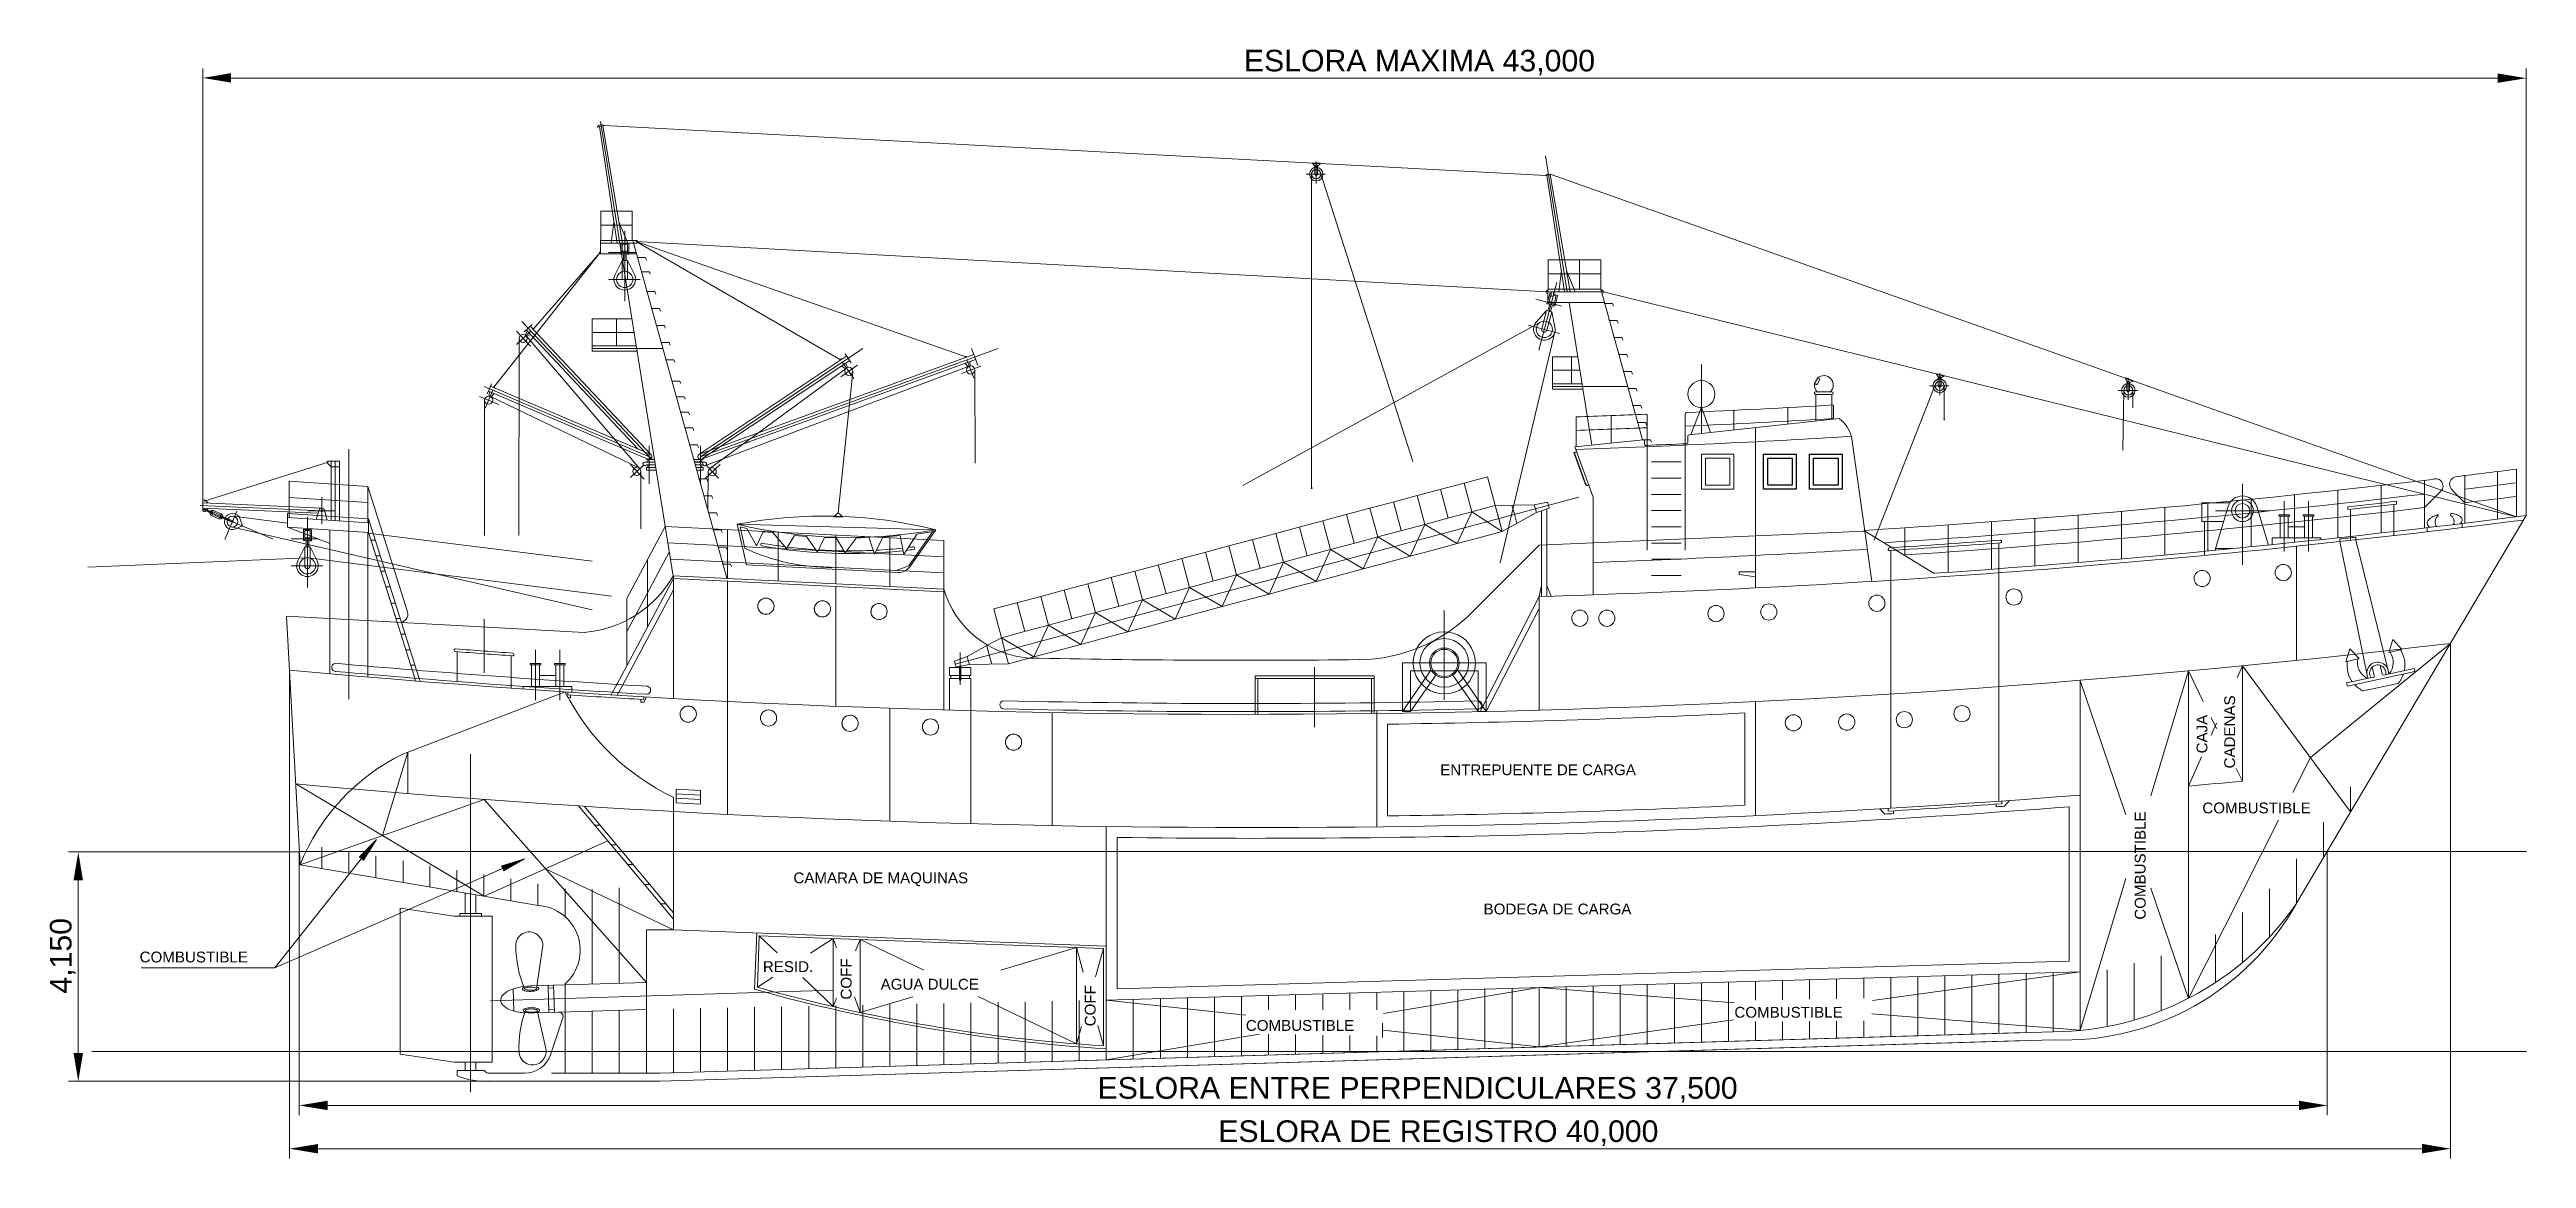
# Model space of a CAD drawing. Header units: millimetres. Extents: x -11119 to 8439, y -3599 to 8618.
# Drawn here: x -8946 to -4368, y 1888 to 3939 of the extents above; entities that cross this region are included whole.
import ezdxf

# ---------------------------------------------------------------- set-up
doc = ezdxf.new("R2010")
doc.units = ezdxf.units.MM
doc.layers.add('a_MUEBLE', color=250, linetype='Continuous', lineweight=5)
doc.layers.add('a_TEXTO', color=7, linetype='Continuous', lineweight=0)
doc.styles.add('CA_100_TEXTO', font='arial.ttf', dxfattribs={"height": 20})
doc.styles.add('CA_200_TEXTO', font='arial.ttf', dxfattribs={"height": 40})

msp = doc.modelspace()

# ---------------------------------------------------------------- texts
at = {"layer": 'a_TEXTO'}
for s, height, style, p in [('ESLORA MAXIMA 43,000', 40, 'CA_200_TEXTO', (-6738.7, 3898.7)), ('ENTREPUENTE DE CARGA', 20, 'CA_100_TEXTO', (-6375.9, 2597.1)), ('COMBUSTIBLE', 20, 'CA_100_TEXTO', (-4967.2, 2526.5)), ('CAMARA DE MAQUINAS', 20, 'CA_100_TEXTO', (-7571.3, 2397.2)), ('BODEGA DE CARGA', 20, 'CA_100_TEXTO', (-6295.7, 2339.6)), ('COMBUSTIBLE', 20, 'CA_100_TEXTO', (-8779.7, 2250.8)), ('RESID.', 20, 'CA_100_TEXTO', (-7627.8, 2233)), ('AGUA DULCE', 20, 'CA_100_TEXTO', (-7410.1, 2200.5)), ('COMBUSTIBLE', 20, 'CA_100_TEXTO', (-5832.1, 2148.6)), ('COMBUSTIBLE', 20, 'CA_100_TEXTO', (-6735.1, 2124.2)), ('ESLORA ENTRE PERPENDICULARES 37,500', 40, 'CA_200_TEXTO', (-7009.2, 1998.7)), ('ESLORA DE REGISTRO 40,000', 40, 'CA_200_TEXTO', (-6786.1, 1918.7))]:
    msp.add_text(s, height=height, dxfattribs=dict(at, style=style)).set_placement(p)
for s, height, style, p in [('CAJA', 20, 'CA_100_TEXTO', (-4957.9, 2637.4)), ('CADENAS', 20, 'CA_100_TEXTO', (-4906.7, 2609.6)), ('COMBUSTIBLE', 20, 'CA_100_TEXTO', (-5072.1, 2329.8)), ('4,150', 40, 'CA_200_TEXTO', (-8905.6, 2193.1)), ('COFF', 20, 'CA_100_TEXTO', (-7463.8, 2182.1)), ('COFF', 20, 'CA_100_TEXTO', (-7012.8, 2132.6))]:
    msp.add_text(s, height=height, rotation=90, dxfattribs=dict(at, style=style)).set_placement(p)

# ---------------------------------------------------------------- blocks, each defined once
blk = doc.blocks.new('*X4')
at = {"color": 0}
for p, q in [((553.7, 115.2), (553.8, 115.2)), ((553.7, 115), (553.8, 115)), ((553.7, 114.8), (553.8, 114.9)), ((553.7, 114.6), (553.8, 114.7)), ((553.7, 114.4), (553.8, 114.5)), ((552.6, 104.7), (554.7, 106.7)), ((552.6, 104.5), (554.7, 106.6)), ((552.6, 104.3), (554.7, 106.4)), ((552.6, 104.1), (554.7, 106.2)), ((552.7, 105.7), (554.6, 107.5)), ((552.7, 105.5), (554.6, 107.4)), ((552.7, 105.3), (554.6, 107.2)), ((552.7, 105.1), (554.6, 107)), ((552.7, 104.9), (554.6, 106.9)), ((552.8, 106.7), (554.5, 108.3)), ((552.8, 106.5), (554.5, 108.2)), ((552.8, 106.3), (554.5, 108)), ((552.8, 106.1), (554.5, 107.8)), ((552.8, 105.9), (554.6, 107.7)), ((552.8, 104.1), (554.7, 106.1)), ((552.9, 107.5), (554.4, 109)), ((552.9, 107.3), (554.4, 108.8)), ((552.9, 107.1), (554.5, 108.6)), ((552.9, 106.9), (554.5, 108.5)), ((553, 108.4), (554.3, 109.8)), ((553, 108.2), (554.4, 109.6)), ((553, 108), (554.4, 109.4)), ((553, 107.9), (554.4, 109.3)), ((553, 107.7), (554.4, 109.1)), ((553, 104.1), (554.7, 105.9)), ((553.1, 109.4), (554.3, 110.6)), ((553.1, 109.2), (554.3, 110.4)), ((553.1, 109), (554.3, 110.2)), ((553.1, 108.8), (554.3, 110.1)), ((553.1, 108.6), (554.3, 109.9)), ((553.2, 110.4), (554.2, 111.3)), ((553.2, 110.2), (554.2, 111.2)), ((553.2, 110), (554.2, 111)), ((553.2, 109.8), (554.2, 110.9)), ((553.2, 109.6), (554.2, 110.7)), ((553.2, 104.1), (554.8, 105.8)), ((553.3, 111.2), (554.1, 112)), ((553.3, 111), (554.1, 111.8)), ((553.3, 110.8), (554.1, 111.7)), ((553.3, 110.6), (554.2, 111.5)), ((553.3, 104.1), (554.8, 105.6)), ((553.4, 112.2), (554, 112.8)), ((553.4, 112), (554, 112.6)), ((553.4, 111.8), (554.1, 112.5)), ((553.4, 111.6), (554.1, 112.3)), ((553.4, 111.4), (554.1, 112.1)), ((553.5, 113.2), (553.9, 113.6)), ((553.5, 113), (554, 113.4)), ((553.5, 112.8), (554, 113.3)), ((553.5, 112.6), (554, 113.1)), ((553.5, 112.4), (554, 112.9)), ((553.5, 104.1), (554.8, 105.4)), ((553.6, 114.2), (553.9, 114.4)), ((553.6, 114), (553.9, 114.2)), ((553.6, 113.8), (553.9, 114.1)), ((553.6, 113.6), (553.9, 113.9)), ((553.6, 113.4), (553.9, 113.7)), ((553.7, 104.1), (554.8, 105.3)), ((553.9, 104.1), (554.8, 105.1)), ((554, 104.1), (554.8, 105)), ((554.2, 104.1), (554.9, 104.8)), ((554.4, 104.1), (554.9, 104.6)), ((554.6, 104.1), (554.9, 104.5)), ((554.7, 104.1), (554.9, 104.3)), ((554.9, 104.1), (554.9, 104.2))]:
    blk.add_line(p, q, dxfattribs=at)
blk = doc.blocks.new('ca_nav22')
for p, q in [((-905.7, 1086.5), (-901, 1088.2)), ((-883.2, 1025.5), (-905.7, 1086.5)), ((-555.3, 1018.9), (-555.3, 1083.9)), ((-555.3, 1083.9), (-495.3, 1083.9)), ((-547.8, 1076.4), (-502.8, 1076.4)), ((-547.8, 1026.4), (-547.8, 1076.4)), ((-502.8, 1076.4), (-502.8, 1026.4)), ((-495.3, 1083.9), (-495.3, 1018.9)), ((-470.3, 1018.9), (-470.3, 1083.9)), ((-470.3, 1083.9), (-410.3, 1083.9)), ((-462.8, 1076.4), (-417.8, 1076.4)), ((-462.8, 1026.4), (-462.8, 1076.4)), ((-417.8, 1076.4), (-417.8, 1026.4)), ((-410.3, 1083.9), (-410.3, 1018.9)), ((-883.2, 1025.5), (-878.5, 1027.2)), ((-495.3, 1018.9), (-555.3, 1018.9)), ((-502.8, 1026.4), (-547.8, 1026.4)), ((-410.3, 1018.9), (-470.3, 1018.9)), ((-417.8, 1026.4), (-462.8, 1026.4))]:
    blk.add_line(p, q)
at = {"layer": 'a_MUEBLE', "color": 8}
for p, q in [((-2666.1, 1453.9), (-2705.3, 1698.9)), ((-2711.1, 1688.5), (-2697.5, 1691.5)), ((-2674.4, 1473.9), (-2706.8, 1689.5)), ((-2701, 1690.8), (-2664.3, 1473.9)), ((-958.1, 1599), (-2697.5, 1691.5)), ((-1388.8, 1622.4), (-1374.8, 1621.6)), ((-1388.8, 1621.4), (-1388.8, 1622.4)), ((-1382.2, 1614), (-1388.8, 1621.4)), ((-1388.8, 1621.4), (-1374.8, 1620.6)), ((-1384.7, 1616.5), (-1384.7, 1601.5)), ((-1382.2, 1624.7), (-1382.2, 1584.5)), ((-1374.8, 1620.6), (-1382.2, 1614)), ((-1379.7, 1616.5), (-1379.7, 1601.5)), ((-1374.8, 1620.6), (-1374.8, 1621.6)), ((-1374.1, 1604.1), (-1203.9, 1070.1)), ((-918.1, 1383.9), (-958.4, 1635.3)), ((-1401.1, 1601.5), (-1365.4, 1601.5)), ((-1390.7, 1601.5), (-1390.7, 1021.5)), ((-958.1, 1599), (-948.2, 1601.1)), ((-955.7, 1599.5), (-949.8, 1600.8)), ((-923.2, 1383.9), (-955.7, 1599.5)), ((-923.2, 1383.9), (-955.7, 1599.5)), ((-949.8, 1600.8), (-913.1, 1383.9)), ((-949.8, 1600.8), (-913.1, 1383.9)), ((836, 967.6), (-948.2, 1601.1)), ((-2704.5, 1478.9), (-2704.5, 1533.2)), ((-2704.5, 1478.9), (-2704.5, 1533.2)), ((-2704.5, 1533.2), (-2646.8, 1533.2)), ((-2704.5, 1533.2), (-2646.8, 1533.2)), ((-2680.3, 1513.3), (-2685.2, 1473.9)), ((-2680.3, 1513.3), (-2685.2, 1473.9)), ((-2671, 1513.6), (-2654.8, 1473.9)), ((-2671, 1513.6), (-2654.8, 1473.9)), ((-2646.8, 1533.2), (-2646.8, 1478.9)), ((-2646.8, 1533.2), (-2646.8, 1478.9)), ((-2643.9, 1473.9), (-2705.3, 1473.9)), ((-2646.8, 1507.2), (-2704.5, 1507.2)), ((-2646.8, 1507.2), (-2704.5, 1507.2)), ((-2667.8, 1453.5), (-2667.8, 1472.9)), ((-2666.8, 1473.9), (-2653.8, 1473.9)), ((-2665.3, 1453.5), (-2665.3, 1471)), ((-2664.3, 1472), (-2656.3, 1472)), ((-2660.3, 1366.8), (-2660.3, 1496.8)), ((-2655.3, 1453.4), (-2655.3, 1471)), ((-2652.8, 1453.4), (-2652.8, 1472.9)), ((-2645.3, 1478.9), (-2639.7, 1478.9)), ((-2638.2, 1473.9), (-2643.9, 1473.9)), ((-955.5, 1383.8), (-2639, 1476.7)), ((-2029.9, 1263.4), (-2639, 1476.7)), ((-2261.3, 1258.4), (-2639, 1476.7)), ((-2902.4, 1207.4), (-2705.9, 1456.5)), ((-2829.7, 1315.1), (-2705.9, 1456.5)), ((-2690.3, 1456.8), (-2640.3, 1456.8)), ((-2690.3, 1456.8), (-2640.3, 1456.8)), ((-2665.3, 1441.8), (-2678.2, 1416)), ((-2667.8, 1453.5), (-2665.3, 1453.5)), ((-2665.3, 1458.8), (-2655.3, 1458.8)), ((-2665.3, 1454.4), (-2655.3, 1454.4)), ((-2665.3, 1406.8), (-2665.3, 1441.8)), ((-2665.3, 1441.8), (-2655.3, 1441.8)), ((-2662.8, 1441.8), (-2662.8, 1454.4)), ((-2657.8, 1441.8), (-2657.8, 1454.4)), ((-2655.3, 1453.4), (-2652.8, 1453.4)), ((-2655.3, 1441.8), (-2642.4, 1416)), ((-2655.3, 1406.8), (-2655.3, 1441.8)), ((-2636.6, 1447.4), (-2622.1, 1447.4)), ((-2629.2, 1421.1), (-2614.7, 1421.1)), ((-2622.1, 1447.4), (-2620.3, 1442.7)), ((-2614.7, 1421.1), (-2613, 1416.4)), ((-953.3, 1443.2), (-856.4, 1443.2)), ((-953.3, 1388.9), (-953.3, 1443.2)), ((-929.1, 1423.3), (-934.1, 1383.9)), ((-929.1, 1423.3), (-934.1, 1383.9)), ((-919.8, 1423.6), (-903.7, 1383.9)), ((-919.8, 1423.6), (-903.7, 1383.9)), ((-895.6, 1443.2), (-895.6, 1388.9)), ((-856.4, 1443.2), (-856.4, 1388.9)), ((-2690.3, 1406.8), (-2631.6, 1406.8)), ((-2619.1, 1384.4), (-2604.6, 1384.4)), ((-2604.6, 1384.4), (-2602.8, 1379.7)), ((-855, 1383.9), (-954.1, 1383.9)), ((-954.1, 1367.4), (-950.7, 1380.2)), ((-856.4, 1417.2), (-953.3, 1417.2)), ((-895.6, 1417.2), (-953.3, 1417.2)), ((-952.5, 1363.9), (-948.8, 1377.7)), ((-949.5, 1380.9), (-947.8, 1380.5)), ((-947.8, 1377.4), (-947.8, 1383.9)), ((-947.8, 1377.4), (-947.8, 1383.9)), ((-947.3, 1363.9), (-937.3, 1401.4)), ((-943.7, 1377.4), (-943.7, 1383.9)), ((-943.7, 1377.4), (-943.7, 1383.9)), ((-943.7, 1379.4), (-936.9, 1377.6)), ((-943.7, 1377.4), (-939.8, 1376.4)), ((-942.1, 1363.9), (-939.1, 1375.1)), ((-939.5, 1363.9), (-936.2, 1376.3)), ((-915.6, 1383.9), (-902.6, 1383.9)), ((-915.6, 1383.9), (-902.6, 1383.9)), ((836, 967.6), (-853.8, 1384.5)), ((-2610.9, 1074.3), (-2850.3, 1328.9)), ((-2720.3, 1333.9), (-2646.9, 1333.9)), ((-2720.3, 1333.9), (-2720.3, 1283.9)), ((-2675.3, 1333.9), (-2675.3, 1283.9)), ((-2610.3, 1352.9), (-2595.8, 1352.9)), ((-2595.8, 1352.9), (-2594.1, 1348.2)), ((-976.6, 1370.5), (-928.3, 1357.5)), ((-956.3, 1349.5), (-975.5, 1327.9)), ((-970.9, 1275.8), (-947.3, 1363.9)), ((-965.4, 1315.7), (-956.3, 1349.5)), ((-956.3, 1349.5), (-946.7, 1346.9)), ((-955.7, 1361.5), (-954.1, 1367.4)), ((-955.7, 1361.5), (-953.3, 1360.8)), ((-955.7, 1313.1), (-946.7, 1346.9)), ((-953.9, 1348.9), (-950.7, 1361)), ((-953.3, 1360.8), (-952.5, 1363.9)), ((-953.1, 1361.7), (-943.4, 1359.1)), ((-951.9, 1365.9), (-944.4, 1363.9)), ((-949.1, 1347.6), (-945.8, 1359.8)), ((-946.7, 1346.9), (-940.9, 1318.6)), ((-944.4, 1363.9), (-942.3, 1363.4)), ((-943.7, 1358.1), (-942.1, 1363.9)), ((-943.7, 1358.1), (-941.3, 1357.5)), ((-941.3, 1357.5), (-939.5, 1363.9)), ((-849, 1362.1), (-834.5, 1362.1)), ((-840.3, 1330.9), (-825.8, 1330.9)), ((-834.5, 1362.1), (-832.7, 1357.4)), ((-825.8, 1330.9), (-824.1, 1326.2)), ((-2834.5, 1283.2), (-2860.6, 1311)), ((-2833.7, 1311.3), (-2860.1, 1286.6)), ((-2855.7, 1297.7), (-2856.1, 933.5)), ((-2838.8, 1316.7), (-2846.1, 1309.9)), ((-2840.6, 1311.4), (-2844.6, 1304.3)), ((-2635.3, 1092.9), (-2842.5, 1313.3)), ((-2632.1, 1056.7), (-2842.5, 1302.6)), ((-2834.8, 1305.1), (-2841.6, 1301.3)), ((-2838.8, 1316.7), (-2831.5, 1323.6)), ((-2611.7, 1082.4), (-2835.2, 1320.1)), ((-2720.3, 1308.9), (-2642.9, 1308.9)), ((-2601.6, 1321.4), (-2587.1, 1321.4)), ((-2592.8, 1289.9), (-2578.3, 1289.9)), ((-2587.1, 1321.4), (-2585.3, 1316.7)), ((-2578.3, 1289.9), (-2576.6, 1285.2)), ((-967.8, 1327.6), (-1517.7, 1025.5)), ((-941.1, 1310), (-1042.4, 882.8)), ((-989.6, 1322.2), (-932.8, 1307)), ((-831.6, 1299.4), (-817.1, 1299.4)), ((-817.1, 1299.4), (-815.3, 1294.7)), ((-2720.3, 1278.9), (-2589.8, 1278.9)), ((-2584.1, 1258.4), (-2569.6, 1258.4)), ((-2569.6, 1258.4), (-2567.8, 1253.7)), ((-2523.1, 1083.1), (-2249.9, 1265.2)), ((-2522, 1083.6), (-2015.1, 1268)), ((-2520.3, 1078.9), (-2220.3, 1278.9)), ((-2520.3, 1078.9), (-1970.3, 1278.9)), ((-2518.6, 1074.2), (-2011.7, 1258.6)), ((-2517.5, 1074.8), (-2244.3, 1256.9)), ((-2511.1, 1062.4), (-2023.5, 1246.3)), ((-2503, 1056.9), (-2250.7, 1242.9)), ((-2266, 974.9), (-2238.7, 1236.1)), ((-2229.8, 1248.4), (-2261.1, 1226.4)), ((-2258.8, 1246.4), (-2252.2, 1241.4)), ((-2257.7, 1253.2), (-2236.8, 1223.5)), ((-2247.1, 1261.1), (-2252.7, 1269.4)), ((-2251.7, 1251.4), (-2248.8, 1243.9)), ((-2247.1, 1261.1), (-2241.6, 1252.7)), ((-2238.9, 1235.2), (-2238.6, 1236.4)), ((-2002.2, 1246.5), (-2037.8, 1232.7)), ((-2030.8, 1251.5), (-2025.6, 1245.1)), ((-2028.1, 1257.9), (-2015, 1224.1)), ((-2022.7, 1254.7), (-2021.7, 1246.7)), ((-2013.4, 1263.3), (-2019.1, 1279)), ((-2013.4, 1263.3), (-2007.6, 1247.5)), ((-2012.8, 1066.8), (-2013.4, 1239.3)), ((-945.3, 1263.9), (-945.3, 1213.9)), ((-945.3, 1263.9), (-899, 1263.9)), ((-945.3, 1238.9), (-895, 1238.9)), ((-910.3, 1263.9), (-910.3, 1213.9)), ((-822.8, 1267.9), (-808.3, 1267.9)), ((-814.1, 1236.4), (-799.6, 1236.4)), ((-808.3, 1267.9), (-806.6, 1263.2)), ((-799.6, 1236.4), (-797.8, 1231.7)), ((-670.3, 1220.4), (-670.3, 1249.4)), ((-2893.3, 1175.6), (-2928.5, 1190.5)), ((-2609.1, 1076.3), (-2920.3, 1208.9)), ((-2904, 1202), (-2918.1, 1168.4)), ((-2910.4, 1204.7), (-2914.3, 1195.5)), ((-2617.3, 1074.3), (-2912.3, 1200.1)), ((-2910.4, 1199.3), (-2911.1, 1190.9)), ((-2910.4, 1204.7), (-2906.4, 1213.9)), ((-2613.3, 1083.5), (-2908.4, 1209.3)), ((-2902.3, 1195.8), (-2907.2, 1189.3)), ((-2573, 1218.8), (-2558.5, 1218.8)), ((-2558.5, 1218.8), (-2556.8, 1214.1)), ((-945.3, 1208.9), (-806.4, 1208.9)), ((-805.3, 1204.9), (-790.8, 1204.9)), ((-790.8, 1204.9), (-789.1, 1200.2)), ((-671.1, 1219), (-671.1, 1220.4)), ((-671.1, 1220.4), (-669.6, 1220.4)), ((-669.6, 1219), (-671.1, 1219)), ((-670.3, 1170.4), (-670.3, 1219)), ((-669.6, 1220.4), (-669.6, 1219)), ((-461.3, 1214.5), (-455.4, 1224.8)), ((-461.3, 1214.5), (-458.7, 1213)), ((-429.1, 1198.9), (-459.1, 1198.9)), ((-429.1, 1193.9), (-459.1, 1193.9)), ((-459.1, 1144.6), (-459.1, 1193.9)), ((-456, 1213.7), (-452.1, 1220.6)), ((-455.4, 1224.8), (-452.8, 1223.3)), ((-429.1, 1147.8), (-429.1, 1193.9)), ((-351.2, 924.8), (-237.8, 1213.1)), ((-248.8, 1210), (-213.1, 1210)), ((-235.6, 1231.5), (-235.4, 1232.5)), ((-230.5, 1223), (-235.6, 1231.5)), ((-235.6, 1231.5), (-222, 1228.1)), ((-235.4, 1232.5), (-221.8, 1229.1)), ((-232.4, 1225), (-232.4, 1210)), ((-222, 1228.1), (-230.5, 1223)), ((-229.9, 1233.2), (-229.9, 1193)), ((-227.4, 1225), (-227.4, 1210)), ((-222, 1228.1), (-221.8, 1229.1)), ((-221.4, 1210), (-221.4, 1148.6)), ((99.8, 1201.3), (135.5, 1201.3)), ((110.2, 1201.4), (108.9, 1090.9)), ((113.7, 1223.6), (114, 1224.6)), ((117.9, 1214.6), (113.7, 1223.6)), ((113.7, 1223.6), (126.9, 1218.8)), ((114, 1224.6), (127.2, 1219.8)), ((116.2, 1216.3), (116.2, 1201.3)), ((126.9, 1218.8), (117.9, 1214.6)), ((118.7, 1224.5), (118.7, 1184.3)), ((121.2, 1216.3), (121.2, 1201.3)), ((126.9, 1218.8), (127.2, 1219.8)), ((127.2, 1201.3), (127.1, 1169.5)), ((-2919.3, 1183.4), (-2919.8, 933.5)), ((-2634.5, 1058.6), (-2908.5, 1190.2)), ((-2565, 1189.9), (-2550.5, 1189.9)), ((-2557, 1161), (-2542.5, 1161)), ((-2550.5, 1189.9), (-2548.8, 1185.2)), ((-2542.5, 1161), (-2540.8, 1156.3)), ((-901.9, 1097.1), (-901.9, 1152.6)), ((-836.9, 1104.1), (-836.9, 1154.8)), ((-796.6, 1173.4), (-782.1, 1173.4)), ((-782.1, 1173.4), (-780.3, 1168.7)), ((-770.3, 923.9), (-770.3, 1154.8)), ((-770.3, 1083.9), (-770.3, 1154.8)), ((-700.3, 927), (-700.3, 1158)), ((-670.9, 1169), (-689.6, 1119.9)), ((-671.1, 1169), (-671.1, 1170.4)), ((-671.1, 1170.4), (-669.6, 1170.4)), ((-669.6, 1169), (-671.1, 1169)), ((-670.3, 1121.9), (-670.3, 1169)), ((-653.5, 1123.7), (-669.7, 1169)), ((-669.6, 1170.4), (-669.6, 1169)), ((-610.3, 1164.6), (-610.3, 1128.4)), ((-510.3, 1169.8), (-510.3, 1139.1)), ((-426, 1148.2), (-426, 1174.5)), ((-2615.3, 1028.9), (-2615.3, 1098.9)), ((-2615.3, 1028.9), (-2615.3, 1098.9)), ((-2549, 1132.1), (-2534.5, 1132.1)), ((-2540.3, 1100.9), (-2525.8, 1100.9)), ((-2534.5, 1132.1), (-2532.7, 1127.4)), ((-2525.8, 1100.9), (-2524.1, 1096.2)), ((-2520.3, 1028.9), (-2520.3, 1098.9)), ((-2520.3, 1028.9), (-2520.3, 1098.9)), ((-787.8, 1141.9), (-773.3, 1141.9)), ((-779.1, 1110.4), (-764.6, 1110.4)), ((-773.3, 1141.9), (-771.6, 1137.2)), ((-764.6, 1110.4), (-762.8, 1105.7)), ((-3208.6, 1069), (-3437.5, 996.6)), ((-3202.8, 1060.5), (-3210.2, 1067.9)), ((-3187.8, 1070.5), (-3209.1, 1070.5)), ((-3202.8, 961), (-3202.8, 1070.5)), ((-3187.8, 1060.5), (-3202.8, 1060.5)), ((-3195.3, 960.5), (-3195.3, 1070.5)), ((-3187.8, 960), (-3187.8, 1070.5)), ((-3170.3, 630.2), (-3170.3, 1093.1)), ((-2624.1, 1037.3), (-2650.2, 1065.1)), ((-2625.8, 1063.1), (-2649.7, 1040.7)), ((-2604.6, 1068.9), (-2623.3, 1068.9)), ((-2605.4, 1073.9), (-2620.3, 1073.9)), ((-2603, 1058.9), (-2620.3, 1058.9)), ((-2603, 1058.9), (-2620.3, 1058.9)), ((-2620.3, 1053.9), (-2620.3, 1058.9)), ((-2620.3, 1053.9), (-2602.2, 1053.9)), ((-2603.8, 1063.9), (-2619.8, 1063.9)), ((-2617.8, 1068.9), (-2617.8, 1073.9)), ((-2617.8, 1058.9), (-2617.8, 1063.9)), ((-2515.3, 1073.9), (-2532.8, 1073.9)), ((-2531.6, 1069.4), (-2517.1, 1069.4)), ((-2512.3, 1068.9), (-2531.4, 1068.9)), ((-2515.9, 1063.9), (-2530, 1063.9)), ((-2515.3, 1058.9), (-2528.6, 1058.9)), ((-2527.3, 1053.9), (-2515.3, 1053.9)), ((-2517.8, 1068.9), (-2517.8, 1073.9)), ((-2517.8, 1058.9), (-2517.8, 1063.9)), ((-2517.1, 1069.4), (-2515.3, 1064.7)), ((-2515.3, 1053.9), (-2515.3, 1058.9)), ((-2483.9, 1064.6), (-2511.8, 1038.4)), ((-2510, 1063.1), (-2487.3, 1039)), ((-762.8, 1069.3), (-707.8, 1069.3)), ((-670.3, 1018.9), (-670.3, 1083.9)), ((-670.3, 1083.9), (-610.3, 1083.9)), ((-662.8, 1076.4), (-617.8, 1076.4)), ((-662.8, 1026.4), (-662.8, 1076.4)), ((-617.8, 1076.4), (-617.8, 1026.4)), ((-610.3, 1083.9), (-610.3, 1018.9)), ((836, 967.6), (836, 1055.8)), ((-3280.5, 966.2), (-3280.5, 1033.8)), ((-3135.3, 1024.1), (-3280.5, 1033.8)), ((-3135.3, 956.5), (-3135.3, 1024.1)), ((-3061.9, 792.1), (-3135.3, 1024.1)), ((-2630.3, 1051.8), (-2630.3, 945.8)), ((-2522.8, 1037.9), (-2508.3, 1037.9)), ((-2508.3, 1037.9), (-2506.6, 1033.2)), ((-2506, 1051), (-2506.9, 980.8)), ((-1195.9, 1006.9), (-1148.8, 1019.6)), ((-1138.2, 965.5), (-1152.5, 1018.6)), ((-1148.8, 1019.6), (-1109, 1030.2)), ((-1109, 1030.2), (-1065.5, 1041.9)), ((-1094.8, 977.1), (-1109, 1030.2)), ((-1094.8, 977.1), (-1109, 1030.2)), ((-1038.4, 940.5), (-1065.5, 1041.9)), ((-762.8, 1039.3), (-707.8, 1039.3)), ((-762.8, 1009.3), (-707.8, 1009.3)), ((-610.3, 1018.9), (-670.3, 1018.9)), ((-617.8, 1026.4), (-662.8, 1026.4)), ((329.7, 878.9), (329.7, 1028.9)), ((426, 920.5), (426, 1008.4)), ((506, 929), (506, 1017)), ((586, 937.8), (586, 1025.8)), ((666, 947), (666, 1035.1)), ((666, 984.7), (694.5, 1013.3)), ((741, 993.7), (718.5, 1016.1)), ((741, 955.9), (741, 1044)), ((801, 963.2), (801, 1051.4)), ((-3205.3, 978.3), (-3445.3, 988.9)), ((-3440.3, 980.6), (-3440.3, 996)), ((-3220.3, 983.9), (-3440.3, 993.7)), ((-3227.1, 974.2), (-3440.3, 983.7)), ((-3439.4, 982.1), (-3309.9, 926.6)), ((-3437.3, 979.8), (-3423.7, 974)), ((-3436.3, 982.1), (-3422.7, 976.3)), ((-3430.3, 993.3), (-3435.2, 998.1)), ((-3430.3, 983.3), (-3435.2, 978.4)), ((-3430.3, 983.3), (-3435.2, 978.4)), ((-3424, 970.1), (-3410.3, 964.2)), ((-3423.1, 972.4), (-3409.3, 966.5)), ((-3421.1, 977), (-3407.3, 971.1)), ((-3420.1, 979.3), (-3406.3, 973.4)), ((-3407.6, 967.1), (-3385.8, 957.8)), ((-3406.6, 969.4), (-3384.8, 960.1)), ((-3377.2, 977.9), (-3399.5, 925.7)), ((-3384.1, 968.9), (-3283.6, 956.3)), ((-3366.9, 951.1), (-3371.1, 963.6)), ((-3133.6, 956.4), (-3283.6, 966.4)), ((-3135.3, 994.1), (-3280.5, 1003.7)), ((-3246.8, 837), (-3246.8, 967)), ((-3195.3, 978.9), (-3245.3, 978.9)), ((-3230.9, 962.8), (-3225.1, 980.5)), ((-3220.3, 962.1), (-3221, 962.5)), ((-3220.3, 962.1), (-3221, 962.5)), ((-3220.3, 953.9), (-3220.3, 1003.9)), ((-3220.3, 953.9), (-3220.3, 1003.9)), ((-3210.1, 961.5), (-3215.5, 980.3)), ((-3073, 772.4), (-3133.6, 963.9)), ((-2514.1, 1006.4), (-2499.6, 1006.4)), ((-2505.3, 974.9), (-2490.8, 974.9)), ((-2499.6, 1006.4), (-2497.8, 1001.7)), ((-2490.8, 974.9), (-2489.1, 970.2)), ((-2266, 974.9), (-2274.6, 967.5)), ((-2274.6, 967.5), (-2257.4, 967.5)), ((-2257.4, 967.5), (-2266, 974.9)), ((-2049.4, 695.4), (-897.1, 1004.2)), ((-1369.8, 960.4), (-1322.7, 973)), ((-1312.1, 918.9), (-1326.3, 972)), ((-1322.7, 973), (-1282.9, 983.6)), ((-1282.9, 983.6), (-1235.7, 996.3)), ((-1268.6, 930.5), (-1282.9, 983.6)), ((-1268.6, 930.5), (-1282.9, 983.6)), ((-1225.2, 942.2), (-1239.4, 995.3)), ((-1235.7, 996.3), (-1195.9, 1006.9)), ((-1181.7, 953.8), (-1195.9, 1006.9)), ((-1181.7, 953.8), (-1195.9, 1006.9)), ((-1181.7, 953.8), (-1134.6, 966.4)), ((-1134.6, 966.4), (-1094.8, 977.1)), ((-1121.6, 918.1), (-1094.8, 977.1)), ((-1094.8, 977.1), (-1051.3, 988.8)), ((-1094.8, 977.1), (-1038.4, 940.5)), ((-1051.3, 988.8), (-979.2, 990)), ((-1044.8, 964.6), (-1051.3, 988.8)), ((-1038.4, 940.5), (-1044.8, 964.6)), ((-1038.4, 940.5), (-975.3, 975.5)), ((-1015.9, 972.4), (-1020.4, 989.3)), ((-1015.9, 972.4), (-1011.3, 955.5)), ((-979.2, 990), (-954.5, 994.7)), ((-977.2, 982.7), (-979.2, 990)), ((-977.2, 982.7), (-975.3, 975.5)), ((-975.3, 975.5), (-951.7, 983.9)), ((-965.7, 915.5), (-965.7, 978.9)), ((-955.7, 915.9), (-955.7, 982.4)), ((-953.1, 989.2), (-954.5, 994.7)), ((-953.1, 989.2), (-951.7, 983.9)), ((-762.8, 979.3), (-707.8, 979.3)), ((-54, 876.8), (-54, 964.6)), ((26, 883.2), (26, 971)), ((106, 890), (106, 977.8)), ((186, 897.1), (186, 985)), ((254.7, 993.9), (306.6, 993.9)), ((254.7, 958.9), (254.7, 993.9)), ((266, 904.5), (266, 992.4)), ((279.7, 908.9), (303.4, 986.9)), ((279.7, 978.9), (379.7, 978.9)), ((346, 912.3), (346, 1000.3)), ((377.7, 915.5), (356, 986.9)), ((396.9, 970), (396.9, 970.5)), ((396.9, 970), (396.9, 970.5)), ((397.9, 971.5), (415.9, 971.5)), ((397.9, 971.5), (415.9, 971.5)), ((397.9, 969), (415.9, 969)), ((397.9, 969), (415.9, 969)), ((399.4, 929), (399.4, 969)), ((399.4, 929), (399.4, 969)), ((406.9, 903.9), (406.9, 996.9)), ((406.9, 903.9), (406.9, 996.9)), ((414.4, 929), (414.4, 969)), ((414.4, 929), (414.4, 969)), ((416.9, 970), (416.9, 970.5)), ((416.9, 970), (416.9, 970.5)), ((441.9, 970), (441.9, 970.5)), ((441.9, 970), (441.9, 970.5)), ((442.9, 971.5), (460.9, 971.5)), ((442.9, 971.5), (460.9, 971.5)), ((442.9, 969), (460.9, 969)), ((442.9, 969), (460.9, 969)), ((444.4, 929), (444.4, 969)), ((444.4, 929), (444.4, 969)), ((451.9, 903.9), (451.9, 996.9)), ((451.9, 903.9), (451.9, 996.9)), ((459.4, 929), (459.4, 969)), ((459.4, 929), (459.4, 969)), ((461.9, 970), (461.9, 970.5)), ((461.9, 970), (461.9, 970.5)), ((524.7, 981.3), (524.7, 986.3)), ((529.7, 924), (529.7, 981.8)), ((609.7, 932.9), (609.7, 990.8)), ((614.7, 991.4), (614.7, 996.4)), ((-3387.5, 949.2), (-2720.6, 795.8)), ((-3385.4, 956.6), (-3385.4, 956.6)), ((-3385.4, 956.6), (-3385.4, 956.6)), ((-3366.9, 951.1), (-3378.9, 945.4)), ((-3276.8, 927), (-3226.8, 927)), ((-3254.3, 923.7), (-3254.3, 943.1)), ((-3254.3, 923.7), (-3251.8, 923.7)), ((-3253.3, 944.1), (-3240.3, 944.1)), ((-3251.8, 923.7), (-3251.8, 941.2)), ((-3251.8, 929), (-3241.8, 929)), ((-3251.8, 924.6), (-3241.8, 924.6)), ((-3250.8, 942.2), (-3242.8, 942.2)), ((-3249.3, 912), (-3249.3, 924.6)), ((-3244.3, 912), (-3244.3, 924.6)), ((-3241.8, 923.6), (-3241.8, 941.2)), ((-3241.8, 923.6), (-3239.3, 923.6)), ((-3239.3, 923.6), (-3239.3, 943.1)), ((-3135.3, 937.8), (-2720.6, 886)), ((-3081.2, 772.8), (-3133.8, 938.8)), ((-3132.3, 937.6), (-3132.3, 937.6)), ((-3132.3, 937.6), (-3132.3, 937.6)), ((-3129.2, 924.4), (-3121.1, 924.4)), ((-3129.2, 924.4), (-3121.1, 924.4)), ((-2585.5, 949.8), (-2656.5, 816.9)), ((-2585.5, 949.8), (-2070.3, 924)), ((-2580.7, 919.5), (-2070.3, 894)), ((-2496.6, 943.4), (-2482.1, 943.4)), ((-2482.1, 943.4), (-2480.3, 938.7)), ((-2470.3, 853.9), (-2470.3, 944)), ((-2452.3, 953.9), (-2085.3, 943.9)), ((-2435.3, 878.9), (-2452.3, 953.9)), ((-2438.3, 909.8), (-2446.7, 949.1)), ((-2446.7, 949.1), (-2434.8, 946.3)), ((-2434.8, 946.3), (-2416.6, 914)), ((-2416.6, 914), (-2404.7, 940)), ((-2404.7, 940), (-2386.5, 938.6)), ((-2386.5, 938.6), (-2361.3, 909.1)), ((-2376.9, 849.3), (-2376.9, 939.4)), ((-2361.3, 909.1), (-2346.6, 933)), ((-2346.6, 933), (-2324.2, 931.5)), ((-2324.2, 931.5), (-2303.9, 902.1)), ((-2303.9, 902.1), (-2291.3, 929.4)), ((-2291.3, 929.4), (-2269.6, 928.7)), ((-2270.3, 843.9), (-2270.3, 934)), ((-2269.6, 928.7), (-2252.8, 901.4)), ((-2252.8, 901.4), (-2232.5, 928)), ((-2232.5, 928), (-2209.4, 930.1)), ((-2209.4, 930.1), (-2198.9, 898.6)), ((-2198.9, 898.6), (-2183.5, 930.1)), ((-2183.5, 930.1), (-2151.3, 933)), ((-2170.3, 838.9), (-2170.3, 929)), ((-2151.3, 933), (-2144.3, 897.9)), ((-2144.3, 897.9), (-2120.5, 935.8)), ((-2091.2, 940.1), (-2135.4, 877.1)), ((-2085.3, 943.9), (-2133.5, 875.5)), ((-2120.5, 935.8), (-2086.2, 941.4)), ((-2070.3, 833.9), (-2070.3, 924)), ((-1543.7, 913.8), (-1496.5, 926.4)), ((-1486, 872.3), (-1500.2, 925.4)), ((-1496.5, 926.4), (-1456.7, 937.1)), ((-1456.7, 937.1), (-1409.6, 949.7)), ((-1442.5, 883.9), (-1456.7, 937.1)), ((-1442.5, 883.9), (-1456.7, 937.1)), ((-1399, 895.6), (-1413.3, 948.7)), ((-1409.6, 949.7), (-1369.8, 960.4)), ((-1355.6, 907.2), (-1369.8, 960.4)), ((-1355.6, 907.2), (-1369.8, 960.4)), ((-1355.6, 907.2), (-1308.4, 919.9)), ((-1308.4, 919.9), (-1268.6, 930.5)), ((-1295.5, 871.6), (-1268.6, 930.5)), ((-1268.6, 930.5), (-1221.5, 943.2)), ((-1268.6, 930.5), (-1208.6, 894.9)), ((-1221.5, 943.2), (-1181.7, 953.8)), ((-1208.6, 894.9), (-1181.7, 953.8)), ((-1181.7, 953.8), (-1121.6, 918.1)), ((-1168.8, 905.5), (-1121.6, 918.1)), ((-1121.6, 918.1), (-1081.8, 928.8)), ((-1081.8, 928.8), (-1038.4, 940.5)), ((-955.7, 821.4), (-955.7, 915.9)), ((-870.3, 823.4), (-870.3, 919.6)), ((-770.3, 923.9), (-770.3, 905.9)), ((-762.8, 949.3), (-707.8, 949.3)), ((-762.8, 919.3), (-707.8, 919.3)), ((-700.3, 927), (-700.3, 905.9)), ((-570.3, 836.2), (-570.3, 932.6)), ((-355.3, 848.2), (-368.4, 941.3)), ((-294, 895.9), (-294, 947.3)), ((-214, 865), (-214, 952.7)), ((-134, 870.7), (-134, 958.5)), ((-120.3, 871.8), (-120.3, 919.4)), ((-115.3, 922), (-115.3, 922.2)), ((254.7, 958.9), (294.9, 958.9)), ((259.7, 896.4), (259.7, 958.9)), ((384.4, 929), (474.4, 929)), ((384.4, 916.2), (384.4, 929)), ((414.4, 949), (444.4, 949)), ((474.4, 929), (474.4, 925.6)), ((474.4, 917.9), (474.4, 918)), ((509.5, 921.8), (509.5, 926.8)), ((509.5, 921.8), (560.1, 674.9)), ((539.5, 925.1), (539.5, 930.1)), ((539.5, 925.1), (599.1, 683.7)), ((671.4, 947.6), (671.4, 940)), ((735.6, 947.7), (735.6, 955.2)), ((-3247.5, 892), (-3652.9, 874.4)), ((-3276.8, 877), (-3218.1, 877)), ((-3251.8, 912), (-3264.7, 886.2)), ((-3251.8, 877), (-3251.8, 912)), ((-3251.8, 912), (-3241.8, 912)), ((-3244.9, 891.9), (-2684, 821.3)), ((-3241.8, 877), (-3241.8, 912)), ((-3241.8, 912), (-3228.9, 886.2)), ((-3120.1, 895.7), (-3112.1, 895.7)), ((-3120.1, 895.7), (-3112.1, 895.7)), ((-2578, 902.4), (-2640.5, 785.4)), ((-2618.3, 801.5), (-2618.3, 888.4)), ((-2575.8, 889.2), (-2070.3, 864)), ((-2487.8, 911.9), (-2473.3, 911.9)), ((-2479.1, 880.4), (-2464.6, 880.4)), ((-2473.3, 911.9), (-2471.6, 907.2)), ((-2464.6, 880.4), (-2462.8, 875.7)), ((-2435.3, 878.9), (-2155.2, 864.9)), ((-2135.4, 877.1), (-2158.4, 868.4)), ((-1717.5, 867.2), (-1670.4, 879.8)), ((-1659.8, 825.7), (-1674.1, 878.8)), ((-1670.4, 879.8), (-1630.6, 890.5)), ((-1630.6, 890.5), (-1583.5, 903.1)), ((-1616.4, 837.3), (-1630.6, 890.5)), ((-1616.4, 837.3), (-1630.6, 890.5)), ((-1572.9, 849), (-1587.1, 902.1)), ((-1583.5, 903.1), (-1543.7, 913.8)), ((-1529.4, 860.6), (-1543.7, 913.8)), ((-1529.4, 860.6), (-1543.7, 913.8)), ((-1529.4, 860.6), (-1482.3, 873.3)), ((-1482.3, 873.3), (-1442.5, 883.9)), ((-1469.4, 825), (-1442.5, 883.9)), ((-1442.5, 883.9), (-1395.4, 896.6)), ((-1442.5, 883.9), (-1382.4, 848.3)), ((-1395.4, 896.6), (-1355.6, 907.2)), ((-1382.4, 848.3), (-1355.6, 907.2)), ((-1355.6, 907.2), (-1295.5, 871.6)), ((-1342.6, 858.9), (-1295.5, 871.6)), ((-1295.5, 871.6), (-1255.7, 882.2)), ((-1255.7, 882.2), (-1208.6, 894.9)), ((-1208.6, 894.9), (-1168.8, 905.5)), ((-965.7, 820.4), (-965.7, 915.5)), ((-762.8, 889.3), (-707.8, 889.3)), ((-325.3, 907.8), (-325.3, 908)), ((-320.3, 428.7), (-320.3, 905.5)), ((-120.3, 441.8), (-120.3, 871.8)), ((279.7, 908.9), (311.6, 908.9)), ((279.7, 905.8), (279.7, 908.9)), ((429.7, 702.2), (429.7, 913.3)), ((-3111.1, 867.1), (-3103, 867.1)), ((-3111.1, 867.1), (-3103, 867.1)), ((-3102, 838.5), (-3094, 838.5)), ((-3102, 838.5), (-3094, 838.5)), ((-2570.3, 853.9), (-2675.1, 657.8)), ((-2570.3, 832.7), (-2664.1, 657.1)), ((-2570.3, 631.6), (-2570.3, 858.9)), ((-2570.3, 853.9), (-2070.6, 828.9)), ((-2470.3, 853.9), (-2470.3, 858.9)), ((-2470.3, 417.4), (-2470.3, 848.9)), ((-2270.3, 617.3), (-2270.3, 838.9)), ((-2070.3, 610.4), (-2070.3, 833.9)), ((-1891.4, 820.6), (-1844.3, 833.2)), ((-1833.7, 779.1), (-1847.9, 832.2)), ((-1844.3, 833.2), (-1804.5, 843.9)), ((-1804.5, 843.9), (-1757.3, 856.5)), ((-1790.2, 790.8), (-1804.5, 843.9)), ((-1790.2, 790.8), (-1804.5, 843.9)), ((-1746.8, 802.4), (-1761, 855.5)), ((-1757.3, 856.5), (-1717.5, 867.2)), ((-1703.3, 814.1), (-1717.5, 867.2)), ((-1703.3, 814.1), (-1717.5, 867.2)), ((-1703.3, 814.1), (-1656.2, 826.7)), ((-1656.2, 826.7), (-1616.4, 837.3)), ((-1643.2, 778.4), (-1616.4, 837.3)), ((-1616.4, 837.3), (-1569.2, 850)), ((-1616.4, 837.3), (-1556.3, 801.7)), ((-1569.2, 850), (-1529.4, 860.6)), ((-1556.3, 801.7), (-1529.4, 860.6)), ((-1529.4, 860.6), (-1469.4, 825)), ((-1516.5, 812.3), (-1469.4, 825)), ((-1469.4, 825), (-1429.6, 835.6)), ((-1429.6, 835.6), (-1382.4, 848.3)), ((-1382.4, 848.3), (-1342.6, 858.9)), ((-965.7, 840.8), (-970.3, 820.3)), ((-955.7, 840.8), (-947.7, 820.9)), ((-762.8, 859.3), (-707.8, 859.3)), ((-600.3, 861.2), (-600.3, 866.2)), ((-570.3, 866.2), (-600.3, 866.2)), ((-600.3, 861.2), (-570.3, 856.5)), ((-3205.3, 677.6), (-3205.3, 779.6)), ((-3092.4, 808.2), (-3084.4, 808.2)), ((-3092.4, 808.2), (-3084.4, 808.2)), ((-3083.3, 779.5), (-3075.3, 779.5)), ((-3083.3, 779.5), (-3075.3, 779.5)), ((-2920.3, 678.9), (-2920.3, 778.9)), ((-2920.3, 678.9), (-2920.3, 778.9)), ((-2656.5, 776.3), (-2656.5, 816.9)), ((-2640.5, 785.4), (-2656.5, 755.5)), ((-2618.3, 764.1), (-2618.3, 801.5)), ((-1978.3, 797.3), (-1931.2, 809.9)), ((-1964.1, 744.2), (-1978.3, 797.3)), ((-1920.6, 755.8), (-1934.9, 808.9)), ((-1931.2, 809.9), (-1891.4, 820.6)), ((-1877.2, 767.5), (-1891.4, 820.6)), ((-1877.2, 767.5), (-1891.4, 820.6)), ((-1877.2, 767.5), (-1830, 780.1)), ((-1830, 780.1), (-1790.2, 790.8)), ((-1817.1, 731.8), (-1790.2, 790.8)), ((-1790.2, 790.8), (-1743.1, 803.4)), ((-1790.2, 790.8), (-1730.2, 755.1)), ((-1743.1, 803.4), (-1703.3, 814.1)), ((-1730.2, 755.1), (-1703.3, 814.1)), ((-1703.3, 814.1), (-1643.2, 778.4)), ((-1690.4, 765.8), (-1643.2, 778.4)), ((-1643.2, 778.4), (-1603.4, 789)), ((-1603.4, 789), (-1556.3, 801.7)), ((-1556.3, 801.7), (-1516.5, 812.3)), ((-1145.5, 629.1), (-1145.5, 794.5)), ((-970.3, 820.3), (-1079.2, 607.6)), ((-970.3, 798.3), (-1068, 607.6)), ((-970.3, 610.2), (-970.3, 820.3)), ((-3135.3, 691.5), (-3135.3, 775.8)), ((-3053.3, 684.7), (-3081.2, 772.8)), ((-3074.3, 750.8), (-3066.2, 750.8)), ((-3074.3, 750.8), (-3066.2, 750.8)), ((-3045.1, 684), (-3073, 772.4)), ((-2656.5, 692.6), (-2656.5, 776.3)), ((-1989.5, 730.1), (-1964.1, 744.2)), ((-1964.1, 744.2), (-1917, 756.8)), ((-1964.1, 744.2), (-1904, 708.5)), ((-1964.1, 744.2), (-1957.6, 720)), ((-1917, 756.8), (-1877.2, 767.5)), ((-1904, 708.5), (-1877.2, 767.5)), ((-1877.2, 767.5), (-1817.1, 731.8)), ((-1817.1, 731.8), (-1777.3, 742.5)), ((-1777.3, 742.5), (-1730.2, 755.1)), ((-1730.2, 755.1), (-1690.4, 765.8)), ((714.1, 733.6), (455.3, 522.4)), ((607.5, 740.8), (600, 717)), ((624.4, 722.3), (607.5, 740.8)), ((-3065.1, 722), (-3057.1, 722)), ((-3065.1, 722), (-3057.1, 722)), ((-3056.2, 693.6), (-3048.1, 693.6)), ((-3056.2, 693.6), (-3048.1, 693.6)), ((-2975.3, 720.5), (-2975.3, 721.5)), ((-2970.3, 678.9), (-2970.3, 718.2)), ((-2870.3, 670.7), (-2870.3, 710.8)), ((-2865.3, 712.6), (-2865.3, 713.6)), ((-2835.3, 695.1), (-2835.3, 695.6)), ((-2834.3, 696.6), (-2816.3, 696.6)), ((-2834.3, 694.1), (-2816.3, 694.1)), ((-2832.8, 668.1), (-2832.8, 694.1)), ((-2825.3, 628.9), (-2825.3, 721.9)), ((-2817.8, 667), (-2817.8, 694.1)), ((-2815.3, 695.1), (-2815.3, 695.6)), ((-2790.3, 695.1), (-2790.3, 695.6)), ((-2789.3, 696.6), (-2771.3, 696.6)), ((-2789.3, 694.1), (-2771.3, 694.1)), ((-2787.8, 665), (-2787.8, 694.1)), ((-2780.3, 628.9), (-2780.3, 721.9)), ((-2772.8, 664), (-2772.8, 694.1)), ((-2770.3, 695.1), (-2770.3, 695.6)), ((-2020.3, 689), (-2060.3, 689)), ((-2060.3, 689), (-2060.3, 674)), ((-2027.2, 709.1), (-2050.8, 700.8)), ((-2049.4, 695.4), (-2050.8, 700.8)), ((-2049.4, 695.4), (-2047.9, 690)), ((-2023.3, 694.7), (-2047.9, 690)), ((-2041.8, 691.1), (-2041.8, 665.5)), ((-2040.3, 716.6), (-2040.3, 657.2)), ((-2038.8, 691.7), (-2038.8, 665.5)), ((-1989.5, 730.1), (-2027.2, 709.1)), ((-2025.3, 701.9), (-2027.2, 709.1)), ((-2025.3, 701.9), (-2023.3, 694.7)), ((-1951.2, 695.9), (-2023.3, 694.7)), ((-2020.3, 674), (-2020.3, 689)), ((-1986.6, 712.3), (-1991.2, 729.2)), ((-1986.6, 712.3), (-1982.1, 695.4)), ((-1957.6, 720), (-1951.2, 695.9)), ((-1951.2, 695.9), (-1904, 708.5)), ((-1904, 708.5), (-1864.2, 719.2)), ((-1864.2, 719.2), (-1817.1, 731.8)), ((-1385.3, 578.9), (-1385.3, 689.8)), ((-1068, 697.6), (-1223, 697.6)), ((-1223, 697.6), (-1223, 607.6)), ((-1068, 607.6), (-1068, 697.6)), ((329.7, 692.2), (319.8, 670.1)), ((329.7, 478.9), (329.7, 692.2)), ((529.7, 421.9), (329.7, 692.2)), ((527.9, 723.7), (521, 699.7)), ((521, 699.7), (545.3, 705.8)), ((545.3, 705.8), (527.9, 723.7)), ((569.6, 690), (573.2, 673.5)), ((584.2, 693.2), (587.9, 676.6)), ((590.3, 675.1), (647, 687.2)), ((600, 717), (624.4, 722.3)), ((647, 687.2), (648.3, 681.4)), ((-3135.3, 671.4), (-3135.3, 676.5)), ((-3070.3, 528.9), (-2770.3, 643.8)), ((-3048.4, 669.2), (-3053.3, 684.7)), ((-3046.8, 664.1), (-3048.4, 669.2)), ((-3040.2, 668.6), (-3045.1, 684)), ((-3038.6, 663.4), (-3040.2, 668.6)), ((-2970.3, 663.1), (-2970.3, 678.1)), ((-2870.3, 655.7), (-2870.3, 670.7)), ((-2870.3, 650.7), (-2870.3, 655.7)), ((-2847.8, 654.1), (-2757.8, 654.1)), ((-2847.8, 649.1), (-2847.8, 654.1)), ((-2832.8, 654.1), (-2832.8, 668.1)), ((-2817.8, 674.1), (-2787.8, 674.1)), ((-2817.8, 654.1), (-2817.8, 667)), ((-2787.8, 654.1), (-2787.8, 665)), ((-2772.8, 654.1), (-2772.8, 664)), ((-2765.3, 633.4), (-2770.3, 643.8)), ((-2765.3, 633.4), (-2770.3, 643.8)), ((-2765.3, 638.4), (-2765.3, 643.4)), ((-2765.3, 638.4), (-2765.3, 643.4)), ((-2757.8, 648), (-2757.8, 654.1)), ((-2757.8, 643), (-2757.8, 648)), ((-2682.9, 643.2), (-2685.5, 638.4)), ((-2675.1, 657.8), (-2682.9, 643.2)), ((-2671.9, 642.5), (-2674.5, 637.7)), ((-2664.1, 657.1), (-2671.9, 642.5)), ((-2020.3, 674), (-2060.3, 674)), ((-2020.3, 669), (-2060.3, 669)), ((-2060.3, 669), (-2060.3, 610.1)), ((-2057.8, 674), (-2057.8, 669)), ((-2041.8, 665.5), (-2038.8, 665.5)), ((-2022.8, 674), (-2022.8, 669)), ((-2020.3, 609), (-2020.3, 669)), ((-1275.3, 673.9), (-1495.3, 673.9)), ((-1495.3, 602.4), (-1495.3, 673.9)), ((-1275.3, 668.9), (-1495.3, 668.9)), ((-1490.3, 602.4), (-1490.3, 668.9)), ((-1280.3, 603.8), (-1280.3, 668.9)), ((-1275.3, 603.9), (-1275.3, 673.9)), ((-1169.6, 684.5), (-1223, 607.6)), ((-1083, 682.6), (-1208, 682.6)), ((-1208, 682.6), (-1208, 607.6)), ((-1161.2, 675), (-1208, 607.6)), ((-1129.8, 675), (-1083, 607.6)), ((-1121.3, 684.5), (-1068, 607.6)), ((-1083, 607.6), (-1083, 682.6)), ((29.7, 453), (29.7, 665.3)), ((29.7, 665.3), (114.2, 416.8)), ((229.7, 682.7), (160.3, 452)), ((229.7, 469.8), (229.7, 682.7)), ((229.7, 682.7), (257.4, 626.2)), ((522.3, 660.5), (571.7, 671.1)), ((522.3, 660.5), (523.6, 654.6)), ((523.6, 654.6), (648.3, 681.4)), ((552.9, 645.6), (617.6, 659.5)), ((-2760.3, 633.1), (-2760.3, 638.1)), ((-2760.3, 633.1), (-2760.3, 638.1)), ((-2685.2, 638.8), (-2685.2, 638.8)), ((-2685.2, 638.8), (-2685.2, 638.8)), ((-2630.3, 625), (-2630.3, 630)), ((-2630.3, 625), (-2630.3, 630)), ((-2625.3, 629.7), (-2625.3, 634.7)), ((-2625.3, 629.7), (-2625.3, 634.7)), ((-2625.3, 624.7), (-2619.9, 634.4)), ((-2625.3, 624.7), (-2619.9, 634.4)), ((-2170.3, 404.8), (-2170.3, 613.6)), ((-2020.3, 400.1), (-2020.3, 609)), ((-1870.3, 396.7), (-1870.3, 605.6)), ((-1270.3, 394.5), (-1270.3, 609)), ((-1223, 607.6), (-1208, 607.6)), ((-1083, 607.6), (-1068, 607.6)), ((-590.3, 434.3), (-590.3, 604.9)), ((-570.3, 415.2), (-570.3, 625.9)), ((272.1, 596.4), (281.9, 576.3)), ((-1250.3, 414.7), (-1250.3, 584.2)), ((281.9, 585.9), (272.1, 564)), ((-3061.1, 532.5), (-3108.2, 378.1)), ((-3061.1, 532.5), (-3108.2, 378.1)), ((-3061.1, 456), (-3061.1, 532.5)), ((-2945.3, -96.4), (-2945.3, 528.9)), ((254, 523.9), (229.7, 469.8)), ((422.7, 458.1), (455.3, 522.4)), ((-3268.4, 473.8), (-2920.3, 266)), ((-3268.4, 473.8), (-2920.3, 266)), ((318.2, 502.3), (329.7, 478.9)), ((-3260.3, 323.9), (-2920.3, 445.1)), ((-3260.3, 323.9), (-2920.3, 445.1)), ((-2920.3, 445.1), (-2620.3, 106.6)), ((-2920.3, 445.1), (-2620.3, 106.6)), ((-2570.3, 223.9), (-2745.9, 433.2)), ((-2570.3, 223.9), (-2745.9, 433.2)), ((-2745.6, 434.1), (-2745.6, 432.8)), ((-2745.6, 434.1), (-2745.6, 432.8)), ((-2570.3, 235.6), (-2735.5, 432.5)), ((-2570.3, 235.6), (-2735.5, 432.5)), ((-2570.3, 448.9), (-2570.3, 422.7)), ((-2520.3, 453.1), (-2565.3, 455.6)), ((-2565.3, 447.3), (-2520.3, 444.8)), ((-331.4, 418), (-340.6, 427.5)), ((-325.3, 423.4), (-325.3, 428.4)), ((-315.3, 419), (-315.3, 424)), ((-125.3, 431.4), (-125.3, 436.5)), ((-115.3, 437.2), (-115.3, 442.2)), ((-109.9, 432.5), (-100.7, 443.2)), ((9.7, 145.9), (9.7, 431.4)), ((-2920.3, 266), (-2691.5, 368.4)), ((-2920.3, 266), (-2691.5, 368.4)), ((-2716, 397.5), (-2706.2, 397.5)), ((-2716, 397.5), (-2706.2, 397.5)), ((-1750.3, 94.5), (-1750.3, 374.8)), ((229.7, 77), (396.5, 406.4)), ((-2685.3, 361), (-2675.6, 361)), ((-2685.3, 361), (-2675.6, 361)), ((-2654.7, 324.5), (-2644.9, 324.5)), ((-2654.7, 324.5), (-2644.9, 324.5)), ((-2806.6, 316.9), (-2570.3, 203.9)), ((-2806.6, 316.9), (-2570.3, 203.9)), ((-2624.1, 288), (-2614.3, 288)), ((-2624.1, 288), (-2614.3, 288)), ((114.2, 298.7), (29.7, 18)), ((160.3, 281.2), (229.7, 77)), ((-2975.3, 228.9), (-3075.3, 243.9)), ((-3075.3, 243.9), (-3075.3, -26.1)), ((-2905.3, 228.9), (-2975.3, 228.9)), ((-2925.3, 233.9), (-2965.3, 233.9)), ((-2925.3, 233.9), (-2965.3, 233.9)), ((-2965.3, 233.9), (-2965.3, 228.9)), ((-2965.3, 233.9), (-2965.3, 228.9)), ((-2955.3, 233.9), (-2955.3, 271.9)), ((-2935.3, 233.9), (-2935.3, 268.5)), ((-2925.3, 228.9), (-2925.3, 233.9)), ((-2925.3, 228.9), (-2925.3, 233.9)), ((-2905.3, -41.1), (-2905.3, 228.9)), ((-2594.1, 252.2), (-2584.3, 252.2)), ((-2594.1, 252.2), (-2584.3, 252.2)), ((-2570.3, 203.9), (-1770.3, 173.9)), ((-2420.3, 93.9), (-2416.4, 198.2)), ((-2415.2, 97.7), (-2411.6, 193)), ((-2411.6, 193), (-1775.3, 169.1)), ((-2411.6, 193), (-2378.5, 161.2)), ((-2317, 161), (-2275.3, 187.9)), ((-2275.3, 62.1), (-2275.3, 187.9)), ((-2275.3, 187.9), (-2269.1, 170.8)), ((-2233.9, 164.8), (-2225.3, 186)), ((-2225.3, 51), (-2225.3, 186)), ((-2225.3, 186), (-2107.3, 129)), ((-2812, 171.3), (-2823.5, 94.9)), ((-1965.3, 129), (-1825.3, 171)), ((-1825.3, -7.2), (-1825.3, 171)), ((-1825.3, 171), (-1812.9, 125.7)), ((-1790.1, 117), (-1775.3, 169.1)), ((-1775.3, -10.7), (-1775.3, 169.1)), ((-1750.3, 94.5), (9.7, 145.9)), ((-2908.6, 72.8), (-2275.3, 92.2)), ((-2865.5, 53.6), (-2866.7, 94.5)), ((-2834.4, 100.1), (-2770.3, 102)), ((-2823.4, 95.4), (-2823.4, 95.4)), ((-2823.4, 95.4), (-2823.4, 95.4)), ((-2800.4, 51.1), (-2801.9, 101.1)), ((-2801.8, 96.1), (-2791.8, 96.4)), ((-2790.4, 51.4), (-2791.9, 101.4)), ((-2415.2, 97.7), (-2386.3, 116.3)), ((-2331.2, 115.8), (-2275.3, 62.1)), ((-970.3, 97.3), (-1258, 49.1)), ((-970.3, 97.3), (-609.8, 68.7)), ((29.7, 126.4), (-354.3, 73)), ((-2832.9, 50.1), (-2782.4, 51.6)), ((-2806.3, -15.6), (-2822.1, 54.9)), ((-2800.5, 56.1), (-2790.5, 56.4)), ((-2275.3, 62.1), (-2269.1, 77.6)), ((-2235.8, 79.9), (-2225.3, 51)), ((-2225.3, 51), (-2127.8, 80.2)), ((-2007.3, 80.7), (-1825.3, -7.2)), ((-1770.3, 73.9), (-1512.2, 46)), ((-355.2, 48.5), (29.7, 18)), ((-1825.3, -7.2), (-1816.2, 24.9)), ((-1785.7, 27.1), (-1775.3, -10.7)), ((-1487.2, 10.8), (-1770.3, -36.6)), ((-1259.9, 4.7), (-1259.9, 31.4)), ((-1259.9, 18.6), (-970.3, -12.8)), ((-610.9, 37.2), (-970.3, -12.8)), ((-3075.3, -26.1), (-2975.3, -41.1)), ((-2975.3, -41.1), (-2905.3, -41.1)), ((-2955.3, -56.1), (-2955.3, -41.1)), ((-2955.3, -56.1), (-2955.3, -41.1)), ((-2935.3, -56.1), (-2935.3, -41.1)), ((-2935.3, -56.1), (-2935.3, -41.1))]:
    blk.add_line(p, q, dxfattribs=at)
at = {"layer": 'a_MUEBLE'}
for p, q in [((-2645.3, 1478.9), (-2705.3, 1478.9)), ((-2705.3, 1478.9), (-2705.3, 1453.9)), ((-2471.7, 854), (-2645.3, 1478.9)), ((-2705.3, 1453.9), (-2638.4, 1453.9)), ((-2570.8, 858), (-2666.1, 1453.9)), ((-856.4, 1388.9), (-954.1, 1388.9)), ((-954.1, 1388.9), (-954.1, 1363.9)), ((-954.1, 1388.9), (-954.1, 1363.9)), ((-887.2, 1388.9), (-954.1, 1388.9)), ((-779, 1110.3), (-856.4, 1388.9)), ((-954.1, 1363.9), (-849.5, 1363.9)), ((-954.1, 1363.9), (-920.3, 1363.9)), ((-954.1, 1363.9), (-887.2, 1363.9)), ((-872.8, 1100.2), (-915, 1363.9)), ((-2720.3, 1283.9), (-2638.9, 1283.9)), ((-2720.3, 1283.9), (-2720.3, 1273.9)), ((-2720.3, 1273.9), (-2637.3, 1273.9)), ((-945.3, 1213.9), (-891, 1213.9)), ((-945.3, 1213.9), (-945.3, 1203.9)), ((-945.3, 1213.9), (-945.3, 1203.9)), ((-945.3, 1203.9), (-889.4, 1203.9)), ((-693.1, 1119.5), (-415.5, 1149.3)), ((-904.1, 1096.9), (-778.1, 1110.4)), ((-775.3, 1102.3), (-775.3, 1107.9)), ((-695.3, 1105.4), (-695.3, 1117)), ((-570.3, 932.6), (-570.3, 1132.7)), ((-570.3, 1073.9), (-570.3, 1132.7)), ((-368.4, 941.3), (-393, 1116.4)), ((-870.3, 1003.9), (-904.1, 1096.9)), ((-3133.6, 963.9), (-3283.6, 973.9)), ((-3133.6, 963.9), (-3283.6, 973.9)), ((-3283.6, 973.9), (-3283.6, 948.8)), ((-3283.6, 973.9), (-3283.6, 948.8)), ((-3133.6, 963.9), (-3133.6, 938.8)), ((-3133.6, 963.9), (-3133.6, 938.8)), ((-870.3, 919.6), (-870.3, 1003.9)), ((429.7, 252.9), (853.9, 969.9)), ((-3133.6, 938.8), (-3283.6, 948.8)), ((-3133.6, 938.8), (-3283.6, 948.8)), ((-3283.6, 948.8), (-3205.3, 918.5)), ((-3283.6, 948.8), (-3205.3, 918.5)), ((-3205.3, 779.6), (-3205.3, 943.6)), ((-3135.3, 775.8), (-3135.3, 938.9)), ((-970.3, 915.3), (-368.4, 941.3)), ((-240.3, 863.2), (-370.3, 942.5)), ((-970.3, 915.3), (-1093.2, 791.9)), ((-2570.3, 858.9), (-2070.3, 833.9)), ((-2570.3, 858.9), (-2070.3, 833.9)), ((-3285.3, 783.9), (-2735.3, 753.9)), ((-3285.3, 783.9), (-2735.3, 753.9)), ((-3260.3, 323.9), (-3285.3, 783.9)), ((-3135.3, 676.5), (-3135.3, 691.5)), ((-2685.2, 638.8), (-2685.2, 638.8)), ((-2685.2, 638.8), (-2685.2, 638.8)), ((-2520.3, 461.4), (-2565.3, 463.9)), ((-2565.3, 463.9), (-2565.3, 438.9)), ((-2520.3, 436.4), (-2520.3, 461.4)), ((229.7, 77), (229.7, 469.8)), ((229.7, 77), (229.7, 469.8)), ((529.7, 421.9), (529.7, 468.4)), ((-2570.3, 422.7), (-2570.3, 203.9)), ((-2565.3, 438.9), (-2520.3, 436.4)), ((29.7, 18), (29.7, 453)), ((-1770.3, -36.6), (-1770.3, 395)), ((479.7, 337.4), (479.7, 403)), ((-2820.3, 248.9), (-3260.3, 323.9)), ((-2820.3, 248.9), (-3260.3, 323.9)), ((-3220.3, 316.9), (-3220.3, 356.9)), ((-3170.1, 308.6), (-3170.1, 349)), ((-3120.2, 300.1), (-3120.2, 340.6)), ((-3070, 291.6), (-3070, 331.7)), ((-3020.7, 283.1), (-3020.7, 322.4)), ((429.7, 252.9), (429.7, 335.2)), ((-2970.7, 274.6), (-2970.7, 314.4)), ((-2920.6, 266), (-2920.6, 306.2)), ((-2870.6, 257.5), (-2870.6, 297.9)), ((-2820.7, 249), (-2820.7, 289.1)), ((-2770.4, 226.4), (-2770.4, 279.6)), ((-2720.8, 103.5), (-2720.8, 279.2)), ((-2670.3, 105.1), (-2670.3, 281.8)), ((379.7, 190.7), (379.7, 279.6)), ((329.7, 143.4), (329.7, 235.9)), ((-2620.3, -61.1), (-2620.3, 203.9)), ((-2620.3, 203.9), (-2570.3, 203.9)), ((-2570.3, 203.9), (-2570.3, 223.9)), ((-2570.3, 203.9), (-2570.3, 223.9)), ((279.7, 106.2), (279.7, 195.3)), ((129.7, 37.1), (129.7, 142.5)), ((179.7, 54.2), (179.7, 155.8)), ((-2770.3, 102), (-2620.3, 106.6)), ((-2770.3, -61.1), (-2770.3, 103.9)), ((-1770.3, 73.9), (29.7, 126.4)), ((-1120.3, -17.2), (-1120.3, 92.9)), ((-1070.3, -15.8), (-1070.3, 94.4)), ((-1020.3, -14.3), (-1020.3, 95.8)), ((-970.3, -12.8), (-970.3, 97.3)), ((-920.3, -11.3), (-920.3, 98.7)), ((-870.3, -9.8), (-870.3, 100.2)), ((-820.3, -8.3), (-820.3, 101.6)), ((-770.3, -6.9), (-770.3, 103.1)), ((-720.3, -5.4), (-720.3, 104.6)), ((-670.3, -3.9), (-670.3, 106)), ((-620.3, -2.4), (-620.3, 107.5)), ((-570.3, 73.9), (-570.3, 108.9)), ((-520.3, 74.7), (-520.3, 110.4)), ((-470.3, 75.6), (-470.3, 111.9)), ((-420.3, 76.4), (-420.3, 113.3)), ((-370.3, 77.3), (-370.3, 114.8)), ((-320.3, 6.5), (-320.3, 116.2)), ((-270.3, 8), (-270.3, 117.7)), ((-220.3, 9.5), (-220.3, 119.1)), ((-170.3, 11), (-170.3, 120.6)), ((-120.3, 12.5), (-120.3, 122.1)), ((-70.3, 13.9), (-70.3, 123.5)), ((-20.3, 15.4), (-20.3, 125)), ((79.7, 25.1), (79.7, 130)), ((-2782.4, 51.6), (-2620.3, 56.6)), ((-2720.8, -61.1), (-2720.8, 53.5)), ((-2670.3, -61.1), (-2670.3, 55.1)), ((-2570.3, -61.1), (-2570.3, 57.6)), ((-2520.3, -58.8), (-2520.3, 58.7)), ((-2470.3, -57.3), (-2470.3, 59.7)), ((-2420.3, -55.9), (-2420.3, 60.7)), ((-2370.3, -54.4), (-2370.3, 61.7)), ((-2320.3, -52.9), (-2320.3, 62.7)), ((-2270.3, -51.4), (-2270.3, 63.7)), ((-2220.3, -49.9), (-2220.3, 64.8)), ((-2170.3, -48.4), (-2170.3, 65.8)), ((-2120.3, -46.9), (-2120.3, 66.8)), ((-2070.3, -45.5), (-2070.3, 67.8)), ((-2020.3, -44), (-2020.3, 68.8)), ((-1970.3, -42.5), (-1970.3, 69.9)), ((-1920.3, -41), (-1920.3, 70.9)), ((-1870.3, -39.5), (-1870.3, 71.9)), ((-1820.3, -38), (-1820.3, 72.9)), ((-1720.3, -35.1), (-1720.3, 75.4)), ((-1670.3, -33.6), (-1670.3, 76.9)), ((-1620.3, -32.1), (-1620.3, 78.3)), ((-1570.3, -30.6), (-1570.3, 79.8)), ((-1520.3, -29.1), (-1520.3, 81.2)), ((-1470.3, 55.7), (-1470.3, 82.7)), ((-1420.3, 55.7), (-1420.3, 84.1)), ((-1370.3, 55.7), (-1370.3, 85.6)), ((-1320.3, 55.7), (-1320.3, 87.1)), ((-1270.3, 55.7), (-1270.3, 88.5)), ((-1220.3, -20.2), (-1220.3, 90)), ((-1170.3, -18.7), (-1170.3, 91.4)), ((-2774.6, 41.1), (-2797.6, -27.1)), ((-2595.8, -61.1), (-20.3, 15.4)), ((-2595.8, -61.1), (-70.8, 13.9)), ((-2595.3, -76.1), (-20.3, 0.4)), ((-1470.3, -27.6), (-1470.3, 10.6)), ((-1420.3, -26.2), (-1420.3, 10)), ((-1370.3, -24.7), (-1370.3, 9.3)), ((-1320.3, -23.2), (-1320.3, 8.7)), ((-1270.3, -21.7), (-1270.3, 8.1)), ((-570.3, -0.9), (-570.3, 34.2)), ((-520.3, 0.6), (-520.3, 34.5)), ((-470.3, 2.1), (-470.3, 34.8)), ((-420.3, 3.5), (-420.3, 35.1)), ((-370.3, 5), (-370.3, 35.4)), ((-2595.3, -76.1), (-70.3, -1.1)), ((-2970.3, -56.1), (-2920.3, -56.1)), ((-2970.3, -66.1), (-2970.3, -56.1)), ((-2910.3, -61.1), (-2845.3, -61.1)), ((-2910.3, -76.1), (-2595.3, -76.1)), ((-2795.4, -61.1), (-2595.3, -61.1))]:
    blk.add_line(p, q, dxfattribs=at)
at = {"layer": 'a_MUEBLE', "color": 8}
for centre, radius in [((-1382.2, 1601.5), 12.5), ((-1382.2, 1601.5), 8.5), ((-2660.3, 1406.8), 15), ((-960.6, 1314.4), 15), ((-2848.2, 1297.7), 7.5), ((-2246.2, 1236.9), 7.5), ((-2020.9, 1239.3), 7.5), ((-2911.8, 1183.4), 7.5), ((-229.9, 1210), 12.5), ((-229.9, 1210), 8.5), ((118.7, 1201.3), 12.5), ((118.7, 1201.3), 8.5), ((-2637.8, 1051.8), 7.5), ((-2498.5, 1050.9), 7.5), ((-3385.3, 958.9), 10), ((-3220.3, 978.9), 1.88), ((-3220.3, 978.9), 1.88), ((329.7, 978.9), 20), ((329.7, 978.9), 13.5), ((-3246.8, 877), 15), ((405.1, 864.6), 15), ((-92.6, 819.5), 15), ((255.3, 853.7), 15), ((-2399.4, 802.4), 15), ((-2294.9, 797.5), 15), ((-2190.3, 792.6), 15), ((-895, 780.2), 15), ((-895, 780.2), 15), ((-895, 780.2), 15), ((-845.1, 780.2), 15), ((-643.4, 788.8), 15), ((-545.7, 791.8), 15), ((-346, 807.9), 15), ((-1145.5, 697.6), 45), ((-1145.5, 697.6), 27.5), ((-1145.5, 697.6), 25), ((-2542.9, 602.9), 15), ((-2394.5, 595.6), 15), ((-2243.8, 585.8), 15), ((-500.2, 586.7), 15), ((-401.7, 588.1), 15), ((-295.2, 592.6), 15), ((-188.7, 603.6), 15), ((-2095.2, 579), 15), ((-1941.7, 551), 15)]:
    blk.add_circle(centre, radius, dxfattribs=at)
for centre, radius, start, end in [((-2702.7, 1682.7), 10.2, 59.4739, 145.3493), ((-1382.2, 1616.5), 2.5, 0, 180), ((-1382.2, 1601.5), 2.5, 180, 0), ((-951.5, 1592.7), 9.04, 68.4756, 136.3477), ((-952.3, 1598.1), 3.68, 47.701, 157.1222), ((-2666.8, 1472.9), 1, 90, 180), ((-2664.3, 1471), 1, 90, 180), ((-2656.3, 1471), 1, 0, 90), ((-2653.8, 1472.9), 1, 0, 90), ((-2639, 1476.4), 2.6, 287.5915, 104.8958), ((-2705.3, 1456.4), 1.6, 90, 270), ((-2705.3, 1456.4), 1.6, 90, 270), ((-2660.3, 1407), 20, 153.5047, 26.4953), ((-954.1, 1383.9), 3.5, 90, 270), ((-949.7, 1380), 1, 75, 165), ((-947.8, 1377.5), 1, 88.7095, 165), ((-945.7, 1377.7), 2.07, 187.6041, 352.3959), ((-945.7, 1377.7), 2.07, 187.6041, 352.3959), ((-940.1, 1375.4), 1, 345, 75), ((-937.2, 1376.6), 1, 345, 75), ((-855, 1383.9), 3.5, 285.524, 105.524), ((-960.5, 1314.6), 20, 138.5047, 11.4953), ((-2830.4, 1314.7), 1.7, 320.8559, 125.6011), ((-960.6, 1314.4), 5, 165, 345), ((-2260.8, 1257.9), 1.88, 33.9248, 213.4553), ((-2029.6, 1262.6), 1.73, 21.7514, 198.2148), ((-2902.4, 1206.7), 1.81, 337.0816, 156.7482), ((-670.3, 1194.7), 25, 91.7191, 268.2809), ((-670.3, 1194.7), 25, 271.7191, 88.2809), ((-444.1, 1211.4), 17.5, 169.8875, 225.5847), ((-459.1, 1196.4), 2.5, 90.3201, 269.6799), ((-457.7, 1214.7), 2, 240, 330), ((-444.1, 1211.4), 17.5, 314.4153, 130.1125), ((-453.8, 1221.6), 2, 330, 60), ((-429.1, 1196.4), 2.5, 270.6319, 89.3681), ((-229.9, 1225), 2.5, 0, 180), ((-229.9, 1210), 2.5, 180, 0), ((118.7, 1216.3), 2.5, 0, 180), ((118.7, 1201.3), 2.5, 180, 0), ((-1516, 19610.5), 18468.1, 271.90564, 272.30612), ((-772.8, 1154.8), 2.5, 0, 92.3061), ((-697.8, 1158), 2.5, 92.539, 180), ((-1516, 19610.5), 18493.1, 272.52814, 273.37912), ((-1516, 19610.5), 18468.1, 272.53898, 273.3837), ((-221.4, 1147.9), 0.7, 180, 90), ((-1516, 19610.5), 18528.1, 271.8975, 273.47498), ((-1516, 19610.5), 18493.1, 271.90306, 272.31107), ((-3209.1, 1069), 1.5, 90, 224.6089), ((-2623.3, 1065.5), 3.41, 90, 324.1606), ((-2619.8, 1062.9), 1, 90, 144.1605), ((-2619.8, 1062.9), 1, 90, 144.1605), ((-2615.3, 1078.9), 5, 246.9149, 66.9149), ((-2520.3, 1078.9), 5, 123.6901, 289.9831), ((-2515.9, 1062.9), 1, 36.6243, 90), ((-2515.9, 1062.9), 1, 36.6243, 90), ((-2512.3, 1065.6), 3.38, 216.6243, 90), ((-1516, 19610.5), 18703.1, 276.88487, 277.22442), ((-1390.7, 1020.8), 0.7, 180, 90), ((-1516, 19610.5), 18703.1, 273.51741, 276.74604), ((-1516, 19610.5), 18728.1, 273.62162, 276.69079), ((686.9, 1024.6), 13.6, 303.8417, 115.9166), ((727, 1027.8), 14.4, 94.062, 233.9752), ((-1516, 19610.5), 18728.1, 276.92186, 277.21473), ((-3437.3, 996), 3, 45.4033, 180), ((-3437.3, 980.6), 3, 180, 314.6767), ((-3436.8, 981), 1.25, 66.8014, 246.8014), ((-3422.1, 974.7), 5, 66.8014, 246.8014), ((-3422.1, 974.7), 2.5, 66.8014, 246.8014), ((-3423.2, 975.2), 1.25, 156.7992, 156.8036), ((-3423.2, 975.2), 1.25, 156.7992, 156.8036), ((-3423.2, 975.2), 1.25, 246.8014, 66.8014), ((-3408.3, 968.8), 5, 246.8014, 66.8014), ((-3408.3, 968.8), 2.5, 246.8014, 66.8014), ((-3407.1, 968.3), 1.25, 66.8014, 246.8014), ((-3385.3, 958.9), 15, 18.211, 295.3918), ((-3220.3, 978.9), 5, 15.9498, 161.6716), ((-2291.6, 112.7), 856.4, 76.0623, 100.8161), ((-1516, 19610.5), 18798.1, 271.6636, 277.22787), ((-1516, 19610.5), 18753.1, 273.73628, 276.68182), ((329.7, 978.9), 27.5, 16.894, 163.106), ((397.9, 970.5), 1, 90, 180), ((397.9, 970.5), 1, 90, 180), ((397.9, 970), 1, 180, 270), ((397.9, 970), 1, 180, 270), ((415.9, 970.5), 1, 0, 90), ((415.9, 970.5), 1, 0, 90), ((415.9, 970), 1, 270, 0), ((415.9, 970), 1, 270, 0), ((442.9, 970.5), 1, 90, 180), ((442.9, 970.5), 1, 90, 180), ((442.9, 970), 1, 180, 270), ((442.9, 970), 1, 180, 270), ((460.9, 970.5), 1, 0, 90), ((460.9, 970.5), 1, 0, 90), ((460.9, 970), 1, 270, 0), ((460.9, 970), 1, 270, 0), ((-1516, 19610.5), 18735.6, 276.25321, 276.53016), ((-1516, 19610.5), 18740.6, 276.25154, 276.52841), ((699.8, 958.6), 13.8, 161.7053, 186.7269), ((701.7, 957.9), 15.8, 138.3131, 161.7053), ((703, 956.8), 17.5, 132.3878, 138.3131), ((-1516, 19610.5), 18753.1, 276.91259, 277.20506), ((-3385.3, 958.9), 1.25, 246.8014, 66.8014), ((-3385.3, 958.9), 1.25, 246.8014, 66.8014), ((-3253.3, 943.1), 1, 90, 180), ((-3250.8, 941.2), 1, 90, 180), ((-3242.8, 941.2), 1, 0, 90), ((-3240.3, 943.1), 1, 0, 90), ((-2244.7, 1832.4), 902.7, 256.7056, 280.1728), ((-2406.1, 916.4), 2.6, 100.1665, 249.894), ((-2244.7, 1832.4), 927.7, 259.9518, 262.604), ((-1516, 19610.5), 18738.1, 273.65025, 274.27913), ((-1516, 19610.5), 18743.1, 273.65022, 274.27908), ((-117.7, 922.2), 2.4, 0, 94.2791), ((-117.7, 922), 2.4, 274.2791, 0), ((-1516, 19610.5), 18793.1, 276.18739, 276.27939), ((699.8, 958.6), 13.8, 186.7269, 211.7484), ((701.5, 959.6), 15.8, 211.7484, 218.7293), ((-3246.8, 877.2), 20, 153.5047, 26.4953), ((-3246.8, 877), 5, 180, 0), ((-2280.2, 1243.6), 369.4, 244.6587, 270.4978), ((-2244.7, 1832.4), 932.7, 259.9791, 272.7713), ((-2244.7, 1832.4), 927.7, 262.8863, 266.1414), ((-2244.7, 1832.4), 927.7, 266.4677, 269.3735), ((-2244.7, 1832.4), 927.7, 269.6582, 272.6847), ((-2244.7, 1832.4), 932.7, 272.8853, 276.0942), ((-2244.7, 1832.4), 927.7, 273.0562, 276.0662), ((-2154, 889.9), 25, 267.1376, 324.8261), ((-2244.7, 1832.4), 932.7, 276.4832, 277.3073), ((-2244.7, 1832.4), 927.7, 276.7302, 277.3469), ((-2126.7, 909.8), 2.6, 284.1978, 75.8022), ((-1516, 19610.5), 18738.1, 271.97485, 273.5258), ((-322.9, 908), 2.4, 93.6503, 180), ((-322.9, 907.8), 2.4, 180, 273.6502), ((-3076.2, 787.5), 15, 266.8779, 17.5603), ((-3076.2, 787.5), 15, 266.8779, 17.5603), ((-2399.4, 802.4), 15, 31.5066, 238.4934), ((-2294.9, 797.5), 15, 31.5066, 238.4934), ((-2190.3, 792.6), 15, 31.5066, 238.4934), ((-1516, 19610.5), 19008.1, 264.67558, 276.73783), ((-1145.5, 697.6), 57.5, 152.5237, 82.794), ((-1145.5, 697.6), 57.5, 82.794, 152.5237), ((-2973.3, 721.5), 2, 85.5884, 180), ((-2973.3, 720.5), 2, 180, 265.5887), ((-1516, 19610.5), 18948.1, 265.58865, 265.91009), ((-1516, 19610.5), 18943.1, 265.58842, 265.90988), ((-2867.3, 712.6), 2, 265.9101, 0), ((-2867.3, 713.6), 2, 0, 85.9099), ((-2834.3, 695.6), 1, 90, 180), ((-2834.3, 695.1), 1, 180, 270), ((-2816.3, 695.6), 1, 0, 90), ((-2816.3, 695.1), 1, 270, 0), ((-2789.3, 695.6), 1, 90, 180), ((-2789.3, 695.1), 1, 180, 270), ((-2771.3, 695.6), 1, 0, 90), ((-2771.3, 695.1), 1, 270, 0), ((576.5, 693.6), 53.5, 172.8385, 215.2194), ((575.4, 698.5), 33.1, 168.3279, 243.8017), ((579.7, 678.9), 20, 354.6444, 209.5597), ((579.7, 678.9), 15, 348.5239, 215.6802), ((575.4, 698.5), 33.1, 320.4024, 35.1104), ((576.5, 693.6), 53.5, 348.9847, 31.8263), ((-2382, 842.3), 436.2, 207.0828, 244.4167), ((576.5, 693.6), 53.5, 222.4197, 243.8447), ((571.3, 673), 2, 282.1021, 12.4742), ((589.8, 677), 2, 192.4742, 282.1021), ((576.5, 693.6), 53.5, 320.3594, 341.7844), ((-1516, 19610.5), 19013.1, 266.23263, 266.65533), ((-1516, 19610.5), 19018.1, 266.23362, 266.24872), ((-1516, 19610.5), 19018.1, 266.23362, 266.24872), ((-1516, 19610.5), 19018.1, 266.64112, 266.65621), ((-1516, 19610.5), 19018.1, 266.64112, 266.65621), ((-2542.9, 602.9), 15, 31.5066, 238.4934), ((-2394.5, 595.6), 15, 31.5066, 238.4934), ((-2243.8, 585.8), 15, 31.5066, 238.4934), ((-1516, 19610.5), 19028.1, 270.80017, 272.78858), ((-2095.2, 579), 15, 31.5066, 238.4934), ((-1941.7, 551), 15, 31.5066, 238.4934), ((-2902.6, 183), 384.4, 115.8568, 158.4927), ((-1497.3, 19886.2), 19493.1, 264.78679, 274.49277), ((-1497.3, 19886.2), 19493.1, 275.08269, 275.37785), ((-1497.3, 19886.2), 19513.1, 269.25698, 274.42926), ((-1497.3, 19886.2), 19473.1, 270.72665, 272.66952), ((-1497.3, 19886.2), 19503.1, 273.42708, 273.47446), ((-1497.3, 19886.2), 19498.1, 273.44592, 274.06434), ((-1497.3, 19886.2), 19503.1, 274.03384, 274.07932), ((-2836.7, 175), 25, 350.6341, 181.7906), ((-2661.7, 174.4), 200, 180.0498, 203.3549), ((-2841.3, 24.1), 74.8, 102.2234, 115.7839), ((-2830.5, -25.5), 125.6, 91.7649, 102.2234), ((-2847.3, 94.7), 1.98, 130.4361, 181.6751), ((-2847.3, 94.7), 1.98, 181.6751, 232.9141), ((-2840.9, 87.2), 11.8, 117.4108, 130.4361), ((-2841.4, 102.5), 11.8, 232.9141, 253.2794), ((-2844.3, 95.1), 1.01, 122.3431, 179.4895), ((-2844.3, 95.1), 1.01, 179.4895, 236.6359), ((-2839.6, 102.3), 9.62, 236.6359, 254.514), ((-2839.7, 87.9), 9.62, 104.465, 122.3431), ((-2836.7, 76.1), 21.8, 95.812, 104.465), ((-2836.3, 114), 21.8, 254.514, 263.167), ((-2834.7, 57.2), 40.7, 89.4895, 95.812), ((-2834.1, 132.9), 40.7, 263.167, 269.4895), ((-2827.5, -124.5), 224.6, 91.7624, 91.8152), ((-2827.5, -124.5), 224.6, 91.7624, 91.8152), ((-2834.7, 57.2), 40.7, 83.167, 89.4895), ((-2834.1, 132.9), 40.7, 269.4895, 275.812), ((-2832.5, 76), 21.8, 74.514, 83.167), ((-2832.1, 114), 21.8, 275.812, 284.465), ((-2832.1, 115.3), 25, 279.5186, 290.0708), ((-2829.2, 87.8), 9.62, 56.6359, 74.514), ((-2829.1, 102.2), 9.62, 284.465, 302.3431), ((-2824.5, 94.9), 1.01, 359.4895, 56.6359), ((-2824.5, 94.9), 1.01, 302.3431, 359.4895), ((-2827.6, 102.9), 11.8, 290.0708, 310.4361), ((-2827.1, 87.6), 11.8, 52.9141, 69.4818), ((-2821.2, 95.4), 1.98, 1.6751, 52.9141), ((-2821.2, 95.4), 1.98, 310.4361, 1.6751), ((-1579.6, 3086.3), 3108.2, 254.3073, 266.4823), ((-1579.6, 3086.3), 3103.2, 254.38, 266.3842), ((-2877.6, 73.7), 12.1, 138.8569, 181.7655), ((-2877.6, 73.7), 12.1, 181.7655, 224.6742), ((-2856.2, 55), 40.5, 115.7839, 138.8569), ((-2857.4, 93.7), 40.5, 224.6742, 247.7472), ((-2844.4, 125.4), 74.8, 247.7472, 261.3077), ((-2655.8, -13.3), 200, 160.0508, 182.5421), ((-2836.7, 175.6), 125.6, 261.3077, 266.0155), ((-2845.9, 55.1), 1.98, 128.8249, 180), ((-2845.9, 55.1), 1.98, 180, 231.1751), ((-2839.7, 47.4), 11.8, 108.4349, 128.8249), ((-2839.7, 62.7), 11.8, 231.1751, 251.5651), ((-2837.6, 115.2), 25, 253.2794, 263.8317), ((-2842.9, 54.6), 1.05, 123.3628, 180), ((-2842.9, 54.6), 1.05, 180, 236.6372), ((-2835.6, 35), 24.9, 97.8612, 108.4349), ((-2835.6, 75.1), 24.9, 251.5651, 262.1388), ((-2838.2, 47.5), 9.58, 105.2557, 123.3628), ((-2838.2, 61.7), 9.58, 236.6372, 254.7443), ((-2835, 35.9), 21.6, 96.4455, 105.2557), ((-2835, 73.3), 21.6, 254.7443, 263.5545), ((-2835.4, 135.2), 45.2, 263.8317, 271.6751), ((-2832.9, 15.1), 44.9, 90, 97.8612), ((-2832.9, 95), 44.9, 262.1388, 270), ((-2832.9, 17.3), 40.3, 90, 96.4455), ((-2832.9, 91.9), 40.3, 263.5545, 270), ((-2835.4, 135.2), 45.2, 271.6945, 279.5186), ((-2835.4, 135.2), 45.2, 271.6751, 271.6945), ((-2839.8, 274.6), 224.6, 271.6744, 271.7624), ((-2839.8, 274.6), 224.6, 271.6744, 271.7624), ((-2832.9, 15.1), 44.9, 82.1388, 90), ((-2832.9, 17.3), 40.3, 83.5545, 90), ((-2832.9, 91.9), 40.3, 270, 276.4455), ((-2832.9, 95), 44.9, 270, 277.8612), ((-2830.8, 35.9), 21.6, 74.7443, 83.5545), ((-2830.8, 73.3), 21.6, 276.4455, 285.2557), ((-2830.1, 35), 24.9, 71.5651, 82.1388), ((-2830.1, 75.1), 24.9, 277.8612, 288.4349), ((-2827.6, 47.5), 9.58, 56.6372, 74.7443), ((-2827.6, 61.7), 9.58, 285.2557, 303.3628), ((-2823, 54.6), 1.05, 360, 56.6372), ((-2823, 54.6), 1.05, 303.3628, 0), ((-2826, 47.4), 11.8, 51.1751, 71.5651), ((-2826, 62.7), 11.8, 288.4349, 308.8249), ((-2819.8, 55.1), 1.98, 0, 51.1751), ((-2819.8, 55.1), 1.98, 308.8249, 360), ((-2830.7, -21.1), 25, 182.5421, 12.6485)]:
    blk.add_arc(centre, radius, start, end, dxfattribs=at)
at = {"layer": 'a_MUEBLE'}
for centre, radius, start, end in [((-451.2, 1100.7), 60.3, 15.1414, 53.7487), ((-777.8, 1107.9), 2.5, 0, 96.1251), ((-772.8, 1102.3), 2.5, 180, 272.2996), ((-1516, 19610.5), 18525.6, 272.29958, 272.53178), ((-697.8, 1105.4), 2.5, 272.5318, 0), ((-692.8, 1117), 2.5, 96.1251, 180), ((-1516, 19610.5), 18790.6, 273.89292, 277.24563), ((691.6, 946.8), 23.3, 121.3233, 144.6109), ((701.5, 930.6), 42.4, 107.4219, 121.3233), ((699.8, 958.6), 13.8, 161.7053, 186.7269), ((701.7, 957.9), 15.8, 138.3131, 161.7053), ((709.9, 903.9), 70.4, 106.2503, 107.4219), ((703, 956.8), 17.5, 132.3878, 138.3131), ((690.5, 970.5), 1, 312.3878, 106.2503), ((715.5, 972.4), 1.6, 87.797, 237.404), ((707.1, 959.4), 13.8, 341.7053, 57.4041), ((711.9, 931.8), 42.4, 71.9703, 85.1332), ((717.8, 949.9), 23.3, 48.6826, 71.9703), ((728.4, 961.9), 7.39, 6.6468, 48.6826), ((728.4, 961.9), 7.39, 324.6109, 6.6468), ((678.6, 956.1), 7.39, 144.6109, 186.6468), ((678.6, 956.1), 7.39, 186.6468, 228.6826), ((689.2, 968.1), 23.3, 228.6826, 238.1324), ((699.8, 958.6), 13.8, 186.7269, 211.7484), ((701.5, 959.6), 15.8, 211.7484, 218.7293), ((705.3, 960), 15.8, 334.8601, 341.7053), ((715.3, 971.1), 23.3, 315.6924, 324.6109), ((-2751.6, 961.7), 208.4, 274.4932, 330.4492), ((-1900.6, 882.6), 176.5, 195.9933, 265.9415), ((-1305.8, 1003.5), 300, 270.6474, 315.1271), ((-3194.3, 689.2), 7.63, 97.3103, 273.63), ((-3194.3, 689.2), 7.63, 97.3103, 273.63), ((-1516, 19610.5), 18988.1, 264.92625, 266.66604), ((-1516, 19610.5), 18988.1, 264.92625, 266.66604), ((-1516, 19610.5), 18908.1, 268.7966, 270.64735), ((-1516, 19610.5), 19003.1, 264.93027, 266.66867), ((-1516, 19610.5), 19003.1, 264.93027, 266.66867), ((-2620, 647), 7.52, 265.3508, 92.0145), ((-1959.2, 620), 7.6, 99.2086, 260.7914), ((-1516, 19610.5), 18988.1, 268.65901, 271.30978), ((-1516, 19610.5), 19003.1, 268.66007, 271.30875), ((-1083.2, 619.8), 7.6, 279.2131, 80.7869), ((-2825.7, 166), 83.1, 311.7505, 86.3007), ((0, 491.5), 491.5, 267.6323, 330.9529), ((-23.3, 566.2), 550.8, 270.3118, 325.3255), ((-2782.2, 43.6), 8, 341.3074, 91.7624), ((-2782.2, 43.6), 8, 341.3074, 91.7624), ((-2845, -11.1), 50, 269.6576, 341.3074), ((-2916.4, 72.3), 148.5, 248.7203, 272.355), ((-2911.6, -51.1), 10, 209.4471, 277.4228)]:
    blk.add_arc(centre, radius, start, end, dxfattribs=at)
at = {"layer": 'a_MUEBLE', "color": 8}
for p in [(-2629.2, 1421.1), (-2629.2, 1421.1), (-2629.2, 1421.1), (-2619.1, 1384.4), (-2619.1, 1384.4), (-2610.3, 1352.9), (-2610.3, 1352.9), (-849.1, 1362.4), (-849.1, 1362.4), (-849, 1362.1), (-849, 1362.1), (-849, 1362.1), (-840.3, 1330.9), (-840.3, 1330.9), (-2601.6, 1321.4), (-2601.6, 1321.4), (-2592.8, 1289.9), (-2592.8, 1289.9), (-831.6, 1299.4), (-831.6, 1299.4), (-2584.1, 1258.4), (-2584.1, 1258.4), (-822.8, 1267.9), (-822.8, 1267.9), (-814.1, 1236.4), (-814.1, 1236.4), (-2573, 1218.8), (-2573, 1218.8), (-2573, 1218.8), (-805.3, 1204.9), (-805.3, 1204.9), (-2565, 1189.9), (-2565, 1189.9), (-2565, 1189.9), (-2557, 1161), (-2557, 1161), (-2557, 1161), (-796.6, 1173.4), (-796.6, 1173.4), (-2549, 1132.1), (-2549, 1132.1), (-2549, 1132.1), (-2540.3, 1100.9), (-2540.3, 1100.9), (-787.8, 1141.9), (-787.8, 1141.9), (-779.1, 1110.4), (-779.1, 1110.4), (-2531.6, 1069.4), (-2531.6, 1069.4), (-2522.8, 1037.9), (-2522.8, 1037.9), (-2514.1, 1006.4), (-2514.1, 1006.4), (-2505.3, 974.9), (-2505.3, 974.9), (-2496.6, 943.4), (-2496.6, 943.4), (-3124.1, 908.3), (-3124.1, 908.3), (-3124.1, 908.3), (-3124.1, 908.3), (-3114.4, 877.8), (-3114.4, 877.8), (-3114.4, 877.8), (-3114.4, 877.8), (-2487.8, 911.9), (-2487.8, 911.9), (-2479.1, 880.4), (-2479.1, 880.4), (-3104.8, 847.2), (-3104.8, 847.2), (-3104.8, 847.2), (-3104.8, 847.2), (-3095.1, 816.7), (-3095.1, 816.7), (-3095.1, 816.7), (-3095.1, 816.7), (-3085.5, 786.2), (-3085.5, 786.2), (-3085.5, 786.2), (-3085.5, 786.2)]:
    blk.add_point(p, dxfattribs=at)
at = {"layer": 'a_MUEBLE'}
for p in [(-849.1, 1362.4), (-849.1, 1362.4), (-849, 1362.1), (-849, 1362.1), (-849, 1362.1), (-840.9, 1333.2), (-840.9, 1333.2), (-840.9, 1333.2), (-840.3, 1330.9), (-840.3, 1330.9), (-832.9, 1304.3), (-832.9, 1304.3), (-832.9, 1304.3), (-831.6, 1299.4), (-831.6, 1299.4), (-824.9, 1275.4), (-824.9, 1275.4), (-824.9, 1275.4), (-822.8, 1267.9), (-822.8, 1267.9), (-816.8, 1246.4), (-816.8, 1246.4), (-816.8, 1246.4), (-814.1, 1236.4), (-814.1, 1236.4), (-808.8, 1217.5), (-808.8, 1217.5), (-808.8, 1217.5), (-805.3, 1204.9), (-805.3, 1204.9), (-800.8, 1188.6), (-800.8, 1188.6), (-800.8, 1188.6), (-796.6, 1173.4), (-796.6, 1173.4), (-792.8, 1159.7), (-792.8, 1159.7), (-792.8, 1159.7), (-787.8, 1141.9), (-787.8, 1141.9), (-784.7, 1130.8), (-784.7, 1130.8), (-784.7, 1130.8), (-779.1, 1110.4), (-779.1, 1110.4)]:
    blk.add_point(p, dxfattribs=at)
at = {"layer": 'a_MUEBLE', "color": 8, "linetype": 'ByBlock'}
for p in [(-3440.3, 988.7), (853.9, 969.9), (714.1, 733.6), (-3279.9, 684.4), (-3261.7, 348.9), (-3261.7, 347.9), (486.5, 348.9), (-2910.3, -76.1)]:
    blk.add_point(p, dxfattribs=at)

# ---------------------------------------------------------------- linework, layer by layer
at = {"layer": 'a_TEXTO'}
for p, q in [((-8663.1, 3096.9), (-8663.1, 3904.2)), ((-4368.9, 3078.1), (-4368.9, 3904.2)), ((-8628.1, 3886.2), (-4403.9, 3886.2)), ((-4508.7, 2839.9), (-4508.7, 1888.2)), ((-8502.7, 2790.6), (-8502.7, 1888.2)), ((-8529.8, 2240.7), (-8342.2, 2478)), ((-8342.2, 2478), (-8377.2, 2433.9)), ((-8342.2, 2478), (-8373.6, 2446)), ((-8342.2, 2478), (-8366.2, 2440.2)), ((-8485.6, 2455.1), (-8911.1, 2455.1)), ((-8529.8, 2240.7), (-8067.8, 2442.5)), ((-8484.6, 2455.1), (-8484.6, 1968.2)), ((-8484.5, 2456.2), (-4368.1, 2456.2)), ((-8366.2, 2440.2), (-8373.6, 2446)), ((-8067.8, 2442.5), (-8119.5, 2420)), ((-8067.8, 2442.5), (-8110.6, 2429)), ((-8106.8, 2420.4), (-8110.6, 2429)), ((-8067.8, 2442.5), (-8106.8, 2420.4)), ((-4736.3, 2455.2), (-4736.3, 1968.2)), ((-8893.1, 2420.1), (-8893.1, 2066.2)), ((-8777, 2240.7), (-8529.8, 2240.7)), ((-8868.1, 2086.2), (-4368.1, 2086.2)), ((-8134.1, 2031.2), (-8911.1, 2031.2)), ((-8449.6, 1986.2), (-4771.3, 1986.2)), ((-8467.7, 1906.2), (-4543.7, 1906.2))]:
    msp.add_line(p, q, dxfattribs=at)
at = {"layer": 'a_TEXTO', "linetype": 'ByBlock'}
for p in [(-4368.9, 3886.2), (-8893.1, 2031.2), (-4736.3, 1986.2), (-4508.7, 1906.2)]:
    msp.add_point(p, dxfattribs=at)
at = {"layer": 'a_TEXTO'}
for points in [[(-8610.6, 3878), (-8610.6, 3895.5), (-8663.1, 3886.7)], [(-4421.3, 3877.5), (-4421.3, 3895), (-4368.8, 3886.2)], [(-8884.4, 2402.4), (-8901.9, 2402.4), (-8893.1, 2454.9)], [(-8884.4, 2083.4), (-8901.9, 2083.4), (-8893.1, 2030.9)], [(-8432, 1977.5), (-8432, 1995), (-8484.5, 1986.3)], [(-4788.5, 1977.5), (-4788.5, 1995), (-4736, 1986.3)], [(-8450.1, 1897.5), (-8450.1, 1915), (-8502.6, 1906.2)], [(-4561, 1897.6), (-4561, 1915.1), (-4508.5, 1906.3)]]:
    msp.add_solid(points, dxfattribs=at)

# ---------------------------------------------------------------- block references
msp.add_blockref('ca_nav22', (-5222.8, 2107.2))
for p, xscale, yscale, zscale, rotation in [((-10365.7, 3490.3), 3.999999999999016, 3.999999999999016, 3.999999999999016, 321.6622025619102), ((-9375.1, 4289.2), 3.999999999999559, 3.999999999999559, 3.999999999999559, 293.5337589188108)]:
    msp.add_blockref('*X4', p, dxfattribs=dict(at, xscale=xscale, yscale=yscale, zscale=zscale, rotation=rotation))

msp.set_redraw_order([(e.dxf.handle, doc.entitydb.next_handle()) for e in msp.query("TEXT MTEXT ATTDEF DIMENSION ARC_DIMENSION")])  # texts and dimensions are drawn at this point

doc.saveas('drawing.dxf')
